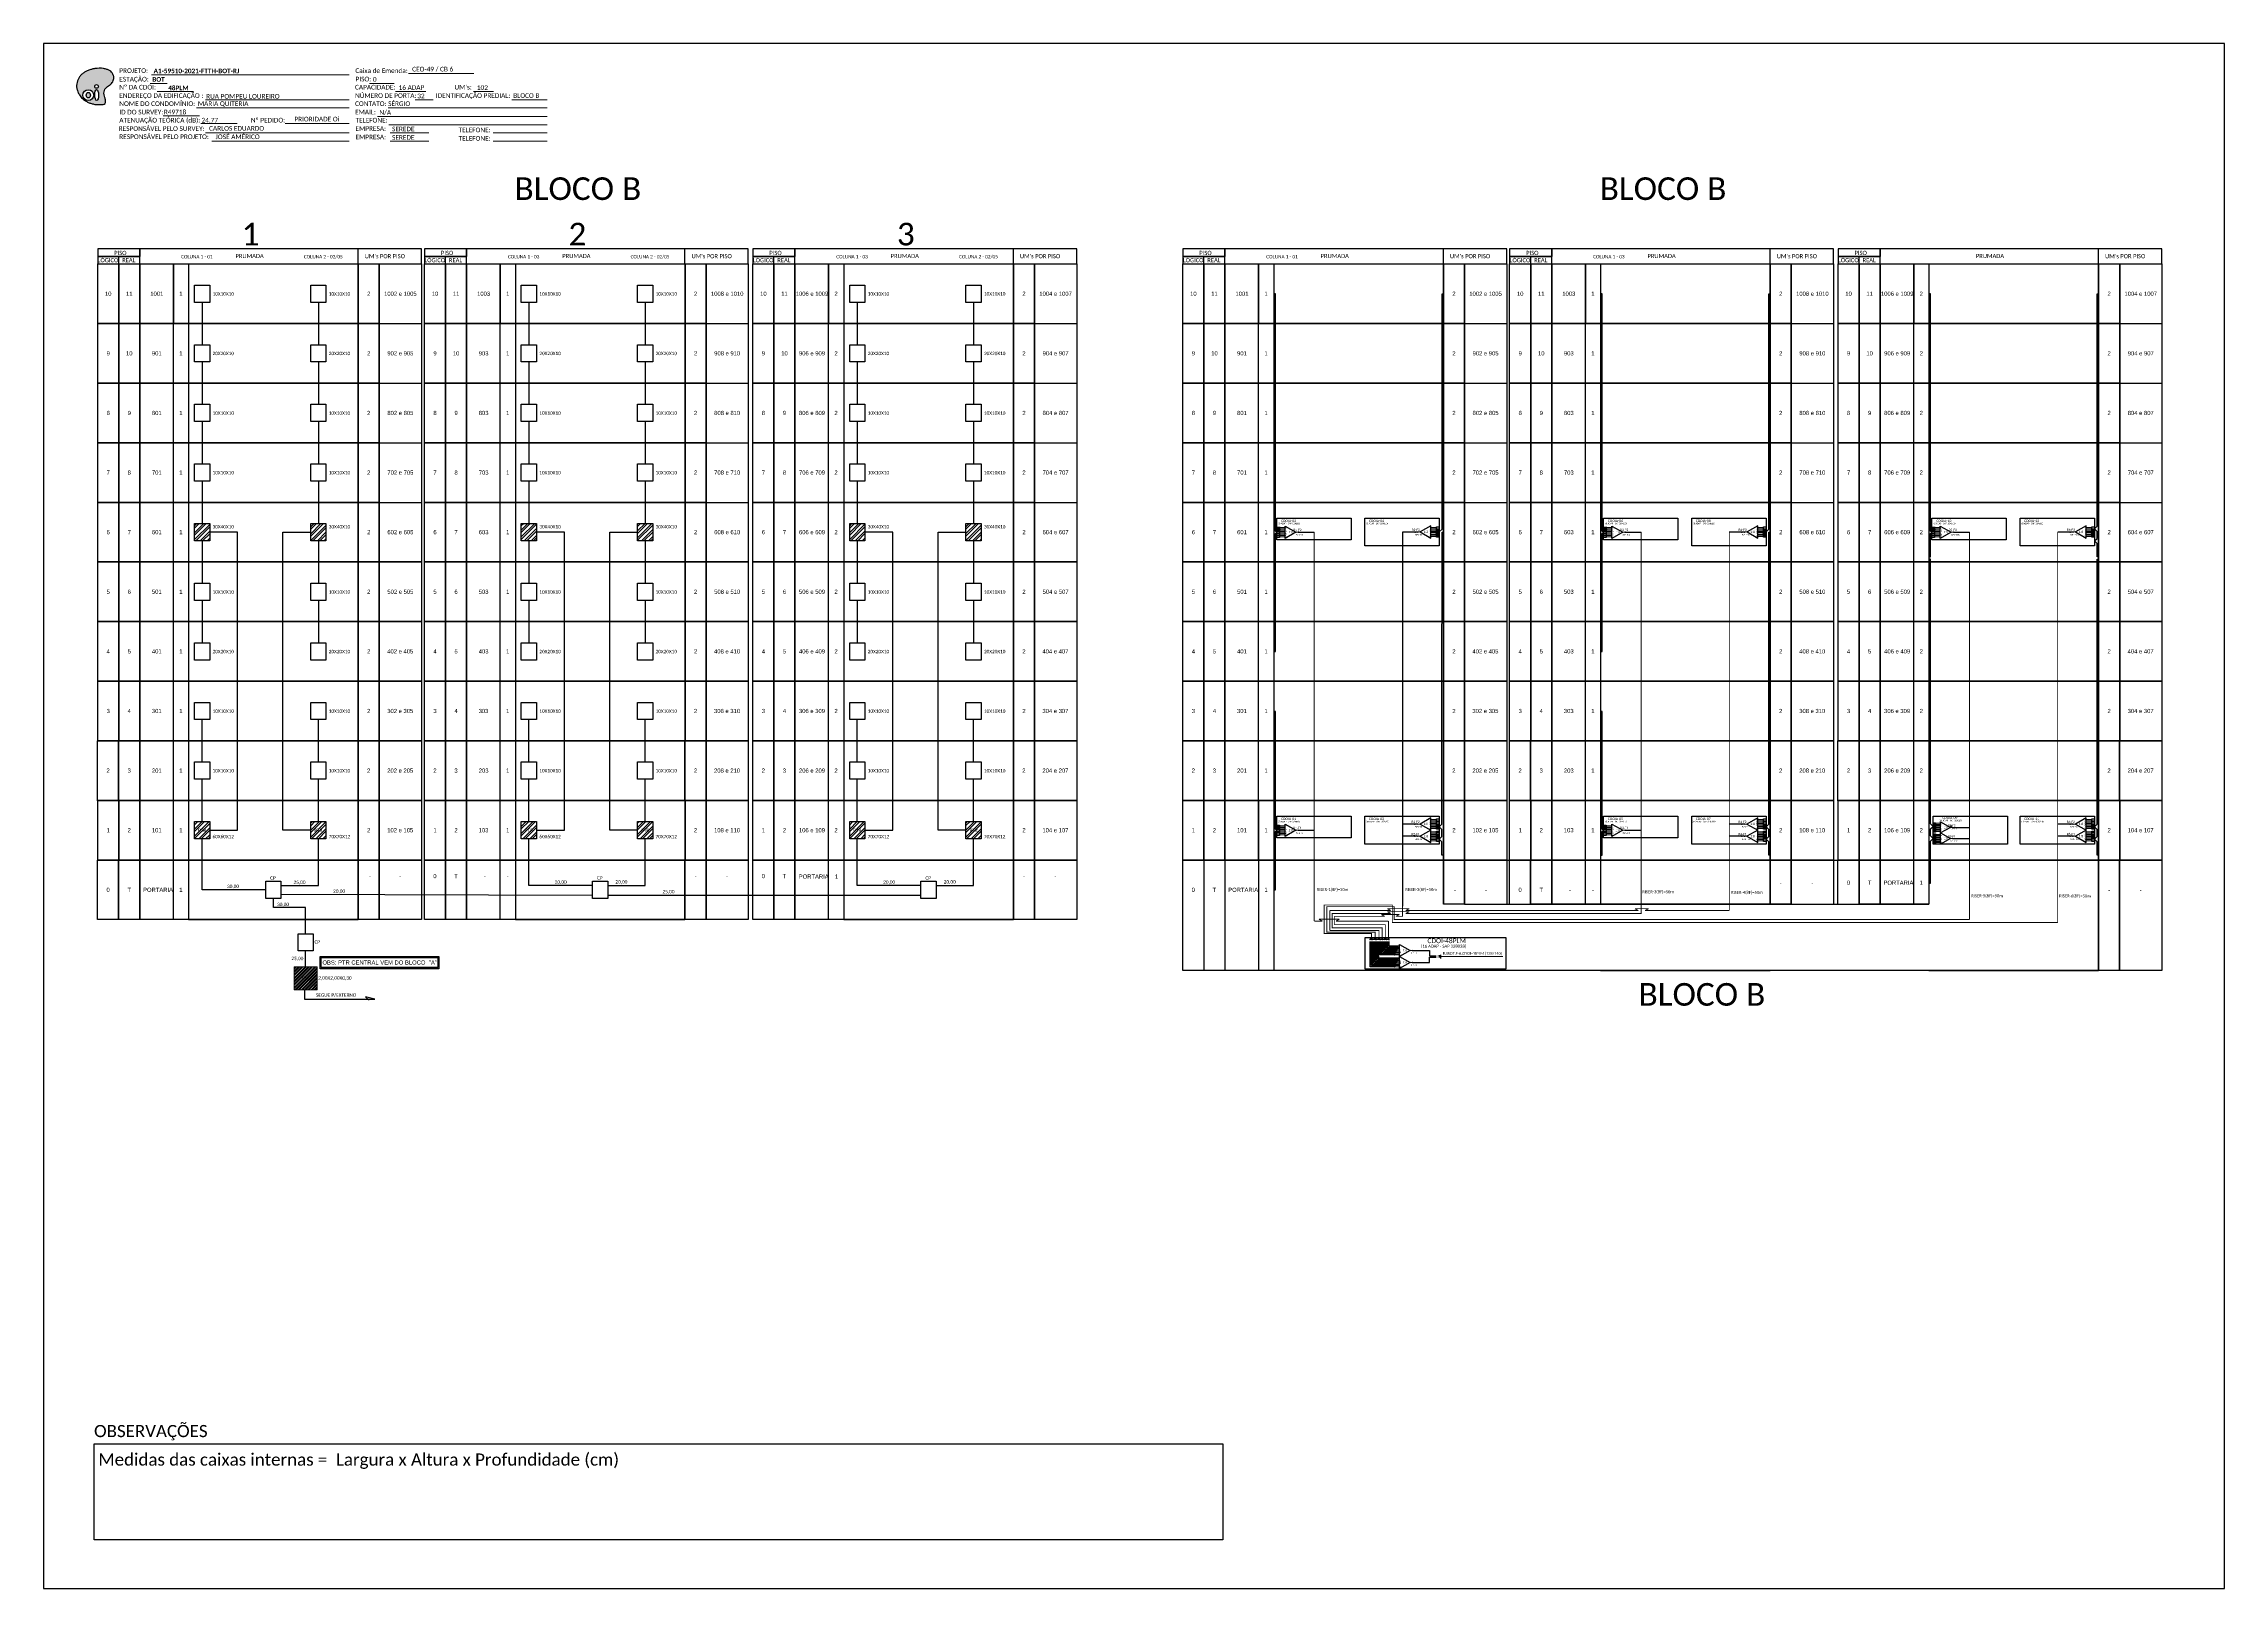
# Model space of a CAD drawing. Header units: metres. Extents: x 10082 to 18317, y -227 to 2742.
# Drawn here: x 10958 to 11796, y -227 to 367 of the extents above; entities that cross this region are included whole.
import ezdxf
from ezdxf.enums import TextEntityAlignment as Align

# ---------------------------------------------------------------- set-up
doc = ezdxf.new("R2010")
doc.units = ezdxf.units.M
doc.header["$LTSCALE"] = 0.1
doc.header["$MEASUREMENT"] = 0
doc.layers.add('CD a instalar', color=1, linetype='Continuous')
doc.styles.add('ARIAL', font='arial.ttf')
doc.styles.add('WMF-Calibri0', font='calibri.ttf')
doc.styles.add('WMF-Calibri1', font='calibrib.ttf')
pattern_1 = [(45, (0, 0), (-1.3258252, 1.3258252), []), (45, (0, 0.9375), (-1.3258252, 1.3258252), [])]

# ---------------------------------------------------------------- blocks, each defined once
blk = doc.blocks.new('A$C4360606C')
at = {"color": 0}
for points in [[(0, 4.1), (23.1, 4.1), (23.1, 8.2), (0, 8.2)], [(0, 0), (23.1, 0), (23.1, 4.1), (0, 4.1)]]:
    blk.add_lwpolyline(points, close=True, dxfattribs=at)
for points in [[(11.6, 0), (11.6, 4.1)], [(23.1, 0), (177.9, 0), (177.9, 8.2), (23.1, 8.2), (23.1, 8.2), (23.1, 4.1)], [(143.1, 0), (143.1, 8.2)]]:
    blk.add_lwpolyline(points)
at = {"color": 0, "style": 'WMF-Calibri0'}
for s, p in [('  LÓGICO', (-1.6, 0.9)), ('     PISO', (5, 4.9)), ('    REAL', (10.2, 0.9)), ('PRUMADA', (75.7, 3.2)), ("UM's POR PISO", (146.7, 3.1))]:
    blk.add_text(s, height=2.3, dxfattribs=at).set_placement(p)
blk = doc.blocks.new('SPLITTER_')
blk.add_point((0, 0))
at = {"style": 'ARIAL', "flags": 4}
blk.add_attdef('SPLT', (0, -3.3), '', height=1.5, dxfattribs=at)
blk = doc.blocks.new('SPLT_1-8_SC-APC')
at = {"color": 1, "lineweight": 0}
blk.add_lwpolyline([(-17, -7.5), (-19.3, -7.5)], dxfattribs=at)
at = {"color": 1}
blk.add_lwpolyline([(-7.4, -2.1), (-17, -7.5), (-7.4, -13), (-7.4, -2.1)], dxfattribs=at)
at = {"color": 3, "lineweight": 0}
for points in [[(-3, -3.5), (-7.4, -3.5)], [(-7.4, -4.7), (-3, -4.7)], [(-7.4, -5.8), (-3, -5.8)], [(-7.4, -7), (-3, -7)], [(-7.4, -8.1), (-3, -8.1)], [(-7.4, -9.3), (-3, -9.3)], [(-7.4, -10.4), (-3, -10.4)], [(-7.4, -11.6), (-3, -11.6)], [(-2.4, -3), (-2.4, -4)], [(-2.4, -3), (0, -3)], [(-2.4, -4), (0, -4)], [(-2.4, -4.2), (-2.4, -5.2)], [(-2.4, -4.2), (0, -4.2)], [(-2.4, -5.2), (0, -5.2)], [(-2.4, -5.3), (-2.4, -6.3)], [(-2.4, -5.3), (0, -5.3)], [(-2.4, -6.3), (0, -6.3)], [(-2.4, -6.5), (-2.4, -7.5)], [(-2.4, -6.5), (0, -6.5)], [(-2.4, -7.5), (0, -7.5)], [(-2.4, -7.6), (-2.4, -8.6)], [(-2.4, -7.6), (0, -7.6)], [(-2.4, -8.6), (0, -8.6)], [(-2.4, -8.8), (-2.4, -9.8)], [(-2.4, -8.8), (0, -8.8)], [(-2.4, -9.8), (0, -9.8)], [(-2.4, -9.9), (-2.4, -10.9)], [(-2.4, -9.9), (0, -9.9)], [(-2.4, -10.9), (0, -10.9)], [(-2.4, -11.1), (-2.4, -12.1)], [(-2.4, -11.1), (0, -11.1)], [(-2.4, -12.1), (0, -12.1)]]:
    blk.add_lwpolyline(points, dxfattribs=at)
for points in [[(-3, -3.2), (-2.4, -3.2), (-2.4, -3.8), (-3, -3.8)], [(-3, -4.4), (-2.4, -4.4), (-2.4, -5), (-3, -5)], [(-3, -5.5), (-2.4, -5.5), (-2.4, -6.1), (-3, -6.1)], [(-3, -6.7), (-2.4, -6.7), (-2.4, -7.3), (-3, -7.3)], [(-3, -7.8), (-2.4, -7.8), (-2.4, -8.4), (-3, -8.4)], [(-3, -9), (-2.4, -9), (-2.4, -9.6), (-3, -9.6)], [(-3, -10.1), (-2.4, -10.1), (-2.4, -10.7), (-3, -10.7)], [(-3, -11.3), (-2.4, -11.3), (-2.4, -11.9), (-3, -11.9)]]:
    blk.add_lwpolyline(points, close=True, dxfattribs=at)
at = {"color": 1, "style": 'ARIAL'}
for s, height, p in [('1:8', 2, (-13.9, -8.4)), ('S1', 0.75, (-8.7, -3.8)), ('S2', 0.75, (-8.7, -5)), ('S3', 0.75, (-8.7, -6.2)), ('S4', 0.75, (-8.7, -7.4)), ('S5', 0.75, (-8.7, -8.6)), ('S6', 0.75, (-8.7, -9.7)), ('S7', 0.75, (-8.7, -10.8)), ('S8', 0.75, (-8.7, -11.9))]:
    blk.add_text(s, height=height, dxfattribs=at).set_placement(p)
blk = doc.blocks.new('SPLT_1-8_SC-APC_ESQ')
at = {"color": 3, "lineweight": 0}
for points in [[(2.4, -3), (0, -3)], [(2.4, -4), (0, -4)], [(2.4, -4.2), (0, -4.2)], [(2.4, -5.2), (0, -5.2)], [(2.4, -5.3), (0, -5.3)], [(2.4, -6.3), (0, -6.3)], [(2.4, -6.5), (0, -6.5)], [(2.4, -7.5), (0, -7.5)], [(2.4, -7.6), (0, -7.6)], [(2.4, -8.6), (0, -8.6)], [(2.4, -8.8), (0, -8.8)], [(2.4, -9.8), (0, -9.8)], [(2.4, -9.9), (0, -9.9)], [(2.4, -10.9), (0, -10.9)], [(2.4, -11.1), (0, -11.1)], [(2.4, -12.1), (0, -12.1)], [(2.4, -3), (2.4, -4)], [(2.4, -4.2), (2.4, -5.2)], [(2.4, -5.3), (2.4, -6.3)], [(2.4, -6.5), (2.4, -7.5)], [(2.4, -7.6), (2.4, -8.6)], [(2.4, -8.8), (2.4, -9.8)], [(2.4, -9.9), (2.4, -10.9)], [(2.4, -11.1), (2.4, -12.1)], [(3, -3.5), (7.4, -3.5)], [(7.4, -4.7), (3, -4.7)], [(7.4, -5.8), (3, -5.8)], [(7.4, -7), (3, -7)], [(7.4, -8.1), (3, -8.1)], [(7.4, -9.3), (3, -9.3)], [(7.4, -10.4), (3, -10.4)], [(7.4, -11.6), (3, -11.6)]]:
    blk.add_lwpolyline(points, dxfattribs=at)
for points in [[(3, -3.2), (2.4, -3.2), (2.4, -3.8), (3, -3.8)], [(3, -4.4), (2.4, -4.4), (2.4, -5), (3, -5)], [(3, -5.5), (2.4, -5.5), (2.4, -6.1), (3, -6.1)], [(3, -6.7), (2.4, -6.7), (2.4, -7.3), (3, -7.3)], [(3, -7.8), (2.4, -7.8), (2.4, -8.4), (3, -8.4)], [(3, -9), (2.4, -9), (2.4, -9.6), (3, -9.6)], [(3, -10.1), (2.4, -10.1), (2.4, -10.7), (3, -10.7)], [(3, -11.3), (2.4, -11.3), (2.4, -11.9), (3, -11.9)]]:
    blk.add_lwpolyline(points, close=True, dxfattribs=at)
at = {"color": 1}
blk.add_lwpolyline([(7.4, -2.1), (17, -7.5), (7.4, -13), (7.4, -2.1)], dxfattribs=at)
at = {"color": 1, "lineweight": 0}
blk.add_lwpolyline([(17, -7.5), (19.3, -7.5)], dxfattribs=at)
at = {"color": 1, "style": 'ARIAL'}
for s, height, p in [('S2', 0.75, (7.6, -5)), ('S3', 0.75, (7.6, -6.2)), ('S4', 0.75, (7.6, -7.4)), ('S5', 0.75, (7.5, -8.6)), ('S6', 0.75, (7.6, -9.7)), ('S7', 0.75, (7.6, -10.8)), ('S8', 0.75, (7.6, -11.9)), ('S1', 0.75, (7.7, -3.8)), ('1:8', 2, (10.5, -8.4))]:
    blk.add_text(s, height=height, dxfattribs=at).set_placement(p)
blk = doc.blocks.new('OI')
h = blk.add_hatch(color=40)
edge = h.paths.add_edge_path()
edge.add_spline(control_points=[(4.35, -0.67), (3.92, -0.99), (3.26, -1.5), (2.81, -2.59), (2.9, -3.5), (3.06, -4.27), (3.31, -4.85), (3.37, -5.39), (3.4, -5.88), (3.2, -6.4), (2.54, -6.61), (1.65, -6.63), (0.55, -6.67), (-0.56, -6.42), (-1.61, -6.14), (-2.77, -5.61), (-3.92, -4.77), (-4.89, -3.7), (-5.34, -2.65), (-5.6, -1.94), (-5.85, -0.96), (-5.71, 0.47), (-5.1, 2.02), (-4.14, 3.02), (-3.3, 3.61), (-2.37, 4.16), (-1.36, 4.44), (-0.56, 4.7), (0.79, 4.85), (2.24, 4.97), (3.79, 4.57), (4.67, 4.21), (5.44, 3.65), (5.76, 2.99), (6.03, 2.21), (6.01, 1.46), (5.72, 0.64), (5.31, 0.08), (4.88, -0.38), (4.51, -0.55), (4.35, -0.67)], knot_values=[0, 0, 0, 0, 1.60434, 2.417191, 3.427595, 4.282808, 4.776746, 5.304182, 5.888771, 6.258406, 6.858137, 7.79129, 8.986195, 10.124242, 11.187857, 12.242908, 13.953784, 15.414161, 16.515391, 17.349188, 17.675853, 19.552021, 21.515531, 22.568638, 23.63245, 24.621084, 25.782718, 26.745347, 27.142653, 29.870543, 31.004649, 31.921532, 32.709589, 33.801391, 34.042471, 35.192333, 35.971461, 36.628871, 37.254359, 37.836911, 37.836911, 37.836911, 37.836911], degree=3, periodic=0)
h.paths.add_polyline_path([(1.13, -0.87, -1), (-0.04, -0.87, -1)], flags=16)
edge = h.paths.add_edge_path(flags=16)
edge.add_ellipse((0.56, -3.59), major_axis=(-0.02, 1.71), ratio=0.361305, start_angle=0, end_angle=360)
h.paths.add_polyline_path([(-0.36, -3.62, -1), (-3.8, -3.62, -1)], flags=16)
edge = h.paths.add_edge_path(flags=0)
edge.add_ellipse((-2.08, -3.62), major_axis=(0, 0.885), ratio=0.758294, start_angle=0, end_angle=360)
at = {"color": 40}
for centre, radius in [((-2.08, -3.62), 1.72), ((0.54, -0.87), 0.587)]:
    blk.add_circle(centre, radius, dxfattribs=at)
blk.add_ellipse((-2.08, -3.62), major_axis=(0, 0.885), ratio=0.758294, start_param=-3.141592653589792, end_param=3.141592653589792, dxfattribs=at)
blk.add_ellipse((0.56, -3.59), major_axis=(-0.02, 1.71), ratio=0.361305, dxfattribs=at)
at = {"color": 40, "start_tangent": (-0.800898, -0.598801), "end_tangent": (-0.800898, -0.598801)}
blk.add_spline([(4.35, -0.67), (3.2, -1.78), (2.9, -2.54), (2.92, -3.55), (3.12, -4.38), (3.28, -4.85), (3.37, -5.37), (3.35, -5.95), (3.2, -6.29), (2.66, -6.55), (1.73, -6.63), (0.54, -6.62), (-0.58, -6.41), (-1.6, -6.11), (-2.56, -5.67), (-3.95, -4.67), (-4.89, -3.56), (-5.37, -2.56), (-5.64, -1.78), (-5.72, -1.46), (-5.63, 0.42), (-4.84, 2.22), (-4.13, 2.99), (-3.27, 3.62), (-2.4, 4.09), (-1.3, 4.47), (-0.37, 4.72), (0.02, 4.77), (2.75, 4.8), (3.85, 4.53), (4.69, 4.16), (5.31, 3.68), (5.85, 2.73), (5.93, 2.5), (5.94, 1.35), (5.67, 0.62), (5.29, 0.08), (4.84, -0.36), (4.35, -0.67)], degree=3, dxfattribs=at)

msp = doc.modelspace()

# ---------------------------------------------------------------- hatches: boundary and pattern name
h = msp.add_hatch()
h.set_pattern_fill('STEEL', color=1, scale=15, style=0)
h.set_pattern_definition(pattern_1)
h.paths.add_polyline_path([(11015.57, 176.09), (11021.42, 176.09), (11021.42, 182.74), (11015.57, 182.74)])
h = msp.add_hatch()
h.set_pattern_fill('STEEL', color=1, scale=15, style=0)
h.set_pattern_definition(pattern_1)
h.paths.add_polyline_path([(11060.26, 176.09), (11066.11, 176.09), (11066.11, 182.74), (11060.26, 182.74)])
h = msp.add_hatch()
h.set_pattern_fill('STEEL', color=1, scale=15, style=0)
h.set_pattern_definition(pattern_1)
h.paths.add_polyline_path([(11147.08, 182.74), (11141.23, 182.74), (11141.23, 176.09), (11147.08, 176.09)])
h = msp.add_hatch()
h.set_pattern_fill('STEEL', color=1, scale=15, style=0)
h.set_pattern_definition(pattern_1)
h.paths.add_polyline_path([(11191.78, 182.74), (11185.93, 182.74), (11185.93, 176.09), (11191.78, 176.09)])
h = msp.add_hatch()
h.set_pattern_fill('STEEL', color=1, scale=15, style=0)
h.set_pattern_definition(pattern_1)
h.paths.add_polyline_path([(11267.51, 176.09), (11273.36, 176.09), (11273.36, 182.74), (11267.51, 182.74)])
h = msp.add_hatch()
h.set_pattern_fill('STEEL', color=1, scale=15, style=0)
h.set_pattern_definition(pattern_1)
h.paths.add_polyline_path([(11312.21, 176.09), (11318.05, 176.09), (11318.05, 182.74), (11312.21, 182.74)])
h = msp.add_hatch(color=3)
h.dxf.hatch_style = 1
edge = h.paths.add_edge_path()
edge.add_arc((11440.05, 179.42), 0.111, 0, 360)
h = msp.add_hatch(color=3)
h.dxf.hatch_style = 1
edge = h.paths.add_edge_path()
edge.add_arc((11485.91, 179.46), 0.111, 0, 360)
h = msp.add_hatch(color=3)
h.dxf.hatch_style = 1
edge = h.paths.add_edge_path()
edge.add_arc((11565.72, 179.42), 0.111, 0, 360)
h = msp.add_hatch(color=3)
h.dxf.hatch_style = 1
edge = h.paths.add_edge_path()
edge.add_arc((11611.57, 179.46), 0.111, 0, 360)
h = msp.add_hatch(color=3)
h.dxf.hatch_style = 1
edge = h.paths.add_edge_path()
edge.add_arc((11691.99, 179.42), 0.111, 0, 360)
h = msp.add_hatch(color=3)
h.dxf.hatch_style = 1
edge = h.paths.add_edge_path()
edge.add_arc((11737.85, 179.46), 0.111, 0, 360)
h = msp.add_hatch()
h.set_pattern_fill('STEEL', color=1, scale=15, style=0)
h.set_pattern_definition(pattern_1)
h.paths.add_polyline_path([(11015.57, 68.14), (11015.57, 61.49), (11021.42, 61.49), (11021.42, 68.14)])
h.paths.add_polyline_path([(11016.61, 63.78), (11020.42, 63.78), (11020.42, 65.73), (11016.61, 65.73)], flags=24)
h = msp.add_hatch()
h.set_pattern_fill('STEEL', color=1, scale=15, style=0)
h.set_pattern_definition(pattern_1)
h.paths.add_polyline_path([(11066.11, 61.49), (11066.11, 68.14), (11060.26, 68.14), (11060.26, 61.49)])
h.paths.add_polyline_path([(11061.31, 63.78), (11065.12, 63.78), (11065.12, 65.73), (11061.31, 65.73)], flags=24)
h = msp.add_hatch()
h.set_pattern_fill('STEEL', color=1, scale=15, style=0)
h.set_pattern_definition(pattern_1)
h.paths.add_polyline_path([(11147.08, 61.49), (11147.08, 68.14), (11141.23, 68.14), (11141.23, 61.49)])
h.paths.add_polyline_path([(11142.28, 63.78), (11146.09, 63.78), (11146.09, 65.73), (11142.28, 65.73)], flags=24)
h = msp.add_hatch()
h.set_pattern_fill('STEEL', color=1, scale=15, style=0)
h.set_pattern_definition(pattern_1)
h.paths.add_polyline_path([(11191.78, 61.49), (11191.78, 68.14), (11185.93, 68.14), (11185.93, 61.49)])
h.paths.add_polyline_path([(11186.98, 63.78), (11190.79, 63.78), (11190.79, 65.73), (11186.98, 65.73)], flags=24)
h = msp.add_hatch()
h.set_pattern_fill('STEEL', color=1, scale=15, style=0)
h.set_pattern_definition(pattern_1)
h.paths.add_polyline_path([(11273.36, 61.49), (11273.36, 68.14), (11267.51, 68.14), (11267.51, 61.49)])
h.paths.add_polyline_path([(11268.55, 63.78), (11272.36, 63.78), (11272.36, 65.73), (11268.55, 65.73)], flags=24)
h = msp.add_hatch()
h.set_pattern_fill('STEEL', color=1, scale=15, style=0)
h.set_pattern_definition(pattern_1)
h.paths.add_polyline_path([(11318.05, 68.14), (11312.21, 68.14), (11312.21, 61.49), (11318.05, 61.49)])
h.paths.add_polyline_path([(11313.25, 63.78), (11317.06, 63.78), (11317.06, 65.73), (11313.25, 65.73)], flags=24)
h = msp.add_hatch(color=3)
h.dxf.hatch_style = 1
edge = h.paths.add_edge_path()
edge.add_arc((11485.88, 67.16), 0.111, 0, 360)
h = msp.add_hatch(color=3)
h.dxf.hatch_style = 1
edge = h.paths.add_edge_path()
edge.add_arc((11611.55, 67.16), 0.111, 0, 360)
h = msp.add_hatch(color=3)
h.dxf.hatch_style = 1
edge = h.paths.add_edge_path()
edge.add_arc((11737.82, 67.16), 0.111, 0, 360)
h = msp.add_hatch(color=3)
h.dxf.hatch_style = 1
edge = h.paths.add_edge_path()
edge.add_arc((11440.05, 64.81), 0.111, 0, 360)
h = msp.add_hatch(color=3)
h.dxf.hatch_style = 1
edge = h.paths.add_edge_path()
edge.add_arc((11485.88, 62.46), 0.111, 0, 360)
h = msp.add_hatch(color=3)
h.dxf.hatch_style = 1
edge = h.paths.add_edge_path()
edge.add_arc((11565.72, 64.81), 0.111, 0, 360)
h = msp.add_hatch(color=3)
h.dxf.hatch_style = 1
edge = h.paths.add_edge_path()
edge.add_arc((11611.55, 62.46), 0.111, 0, 360)
h = msp.add_hatch(color=3)
h.dxf.hatch_style = 1
edge = h.paths.add_edge_path()
edge.add_arc((11691.62, 65.88), 0.0995, 0, 360)
h = msp.add_hatch(color=3)
h.dxf.hatch_style = 1
edge = h.paths.add_edge_path()
edge.add_arc((11691.62, 61.65), 0.0995, 0, 360)
h = msp.add_hatch(color=3)
h.dxf.hatch_style = 1
edge = h.paths.add_edge_path()
edge.add_arc((11737.82, 62.46), 0.111, 0, 360)
h = msp.add_hatch(color=3)
h.dxf.hatch_style = 1
edge = h.paths.add_edge_path()
edge.add_arc((11477.04, 16.84), 0.102, 0, 360)
h = msp.add_hatch(color=3)
h.dxf.hatch_style = 1
edge = h.paths.add_edge_path()
edge.add_arc((11477.25, 17.32), 0.102, 0, 360)
h = msp.add_hatch(color=3)
h.dxf.hatch_style = 1
edge = h.paths.add_edge_path()
edge.add_arc((11477.46, 17.81), 0.102, 0, 360)
h = msp.add_hatch(color=3)
h.dxf.hatch_style = 1
edge = h.paths.add_edge_path()
edge.add_arc((11477.67, 18.29), 0.102, 0, 360)
h = msp.add_hatch(color=3)
h.dxf.hatch_style = 1
edge = h.paths.add_edge_path()
edge.add_arc((11477.88, 18.78), 0.102, 0, 360)
h = msp.add_hatch(color=3)
h.dxf.hatch_style = 1
edge = h.paths.add_edge_path()
edge.add_arc((11478.09, 19.27), 0.102, 0, 360)
h = msp.add_hatch(color=3)
h.dxf.hatch_style = 1
edge = h.paths.add_edge_path()
edge.add_arc((11478.3, 19.75), 0.102, 0, 360)
h = msp.add_hatch(color=3)
h.dxf.hatch_style = 1
edge = h.paths.add_edge_path()
edge.add_arc((11478.52, 20.24), 0.102, 0, 360)
h = msp.add_hatch(color=3)
h.dxf.hatch_style = 1
edge = h.paths.add_edge_path()
edge.add_arc((11483.89, 18.54), 0.0914, 0, 360)
h = msp.add_hatch(color=3)
h.dxf.hatch_style = 1
edge = h.paths.add_edge_path()
edge.add_arc((11477.04, 12.25), 0.102, 0, 360)
h = msp.add_hatch(color=3)
h.dxf.hatch_style = 1
edge = h.paths.add_edge_path()
edge.add_arc((11477.25, 12.73), 0.102, 0, 360)
h = msp.add_hatch(color=3)
h.dxf.hatch_style = 1
edge = h.paths.add_edge_path()
edge.add_arc((11477.46, 13.22), 0.102, 0, 360)
h = msp.add_hatch(color=3)
h.dxf.hatch_style = 1
edge = h.paths.add_edge_path()
edge.add_arc((11477.67, 13.7), 0.102, 0, 360)
h = msp.add_hatch(color=3)
h.dxf.hatch_style = 1
edge = h.paths.add_edge_path()
edge.add_arc((11477.88, 14.19), 0.102, 0, 360)
h = msp.add_hatch(color=3)
h.dxf.hatch_style = 1
edge = h.paths.add_edge_path()
edge.add_arc((11478.09, 14.68), 0.102, 0, 360)
h = msp.add_hatch(color=3)
h.dxf.hatch_style = 1
edge = h.paths.add_edge_path()
edge.add_arc((11478.3, 15.16), 0.102, 0, 360)
h = msp.add_hatch(color=3)
h.dxf.hatch_style = 1
edge = h.paths.add_edge_path()
edge.add_arc((11478.52, 15.65), 0.102, 0, 360)
h = msp.add_hatch(color=3)
h.dxf.hatch_style = 1
edge = h.paths.add_edge_path()
edge.add_arc((11483.88, 13.95), 0.0914, 0, 360)
at = {"layer": 'CD a instalar', "linetype": 'Continuous'}
h = msp.add_hatch(dxfattribs=at)
h.set_pattern_fill('STEEL', color=256, scale=7, style=0)
h.set_pattern_definition([(45, (9536.1105, -257.80606), (-0.61871843, 0.61871843), []), (45, (9536.1105, -257.36856), (-0.61871843, 0.61871843), [])])
h.paths.add_polyline_path([(11062.71, 3.45), (11062.71, 12.3), (11053.86, 12.3), (11053.86, 3.45)])
h.paths.add_polyline_path([(11056.51, 7.16), (11060.32, 7.16), (11060.32, 9.11), (11056.51, 9.11)], flags=24)

# ---------------------------------------------------------------- linework, layer by layer
for p, q in [((11086.62, 259.64), (11086.62, 282.56)), ((11086.67, 282.56), (11102.85, 282.56)), ((11102.85, 282.56), (11102.85, 259.64)), ((11212.29, 259.64), (11212.29, 282.56)), ((11212.34, 282.56), (11228.51, 282.56)), ((11228.51, 282.56), (11228.51, 259.64)), ((11338.56, 259.64), (11338.56, 282.56)), ((11338.61, 282.56), (11354.79, 282.56)), ((11354.79, 282.56), (11354.79, 259.64)), ((11503.9, 259.64), (11503.9, 282.56)), ((11503.95, 282.56), (11520.13, 282.56)), ((11520.13, 282.56), (11520.13, 259.64)), ((11629.57, 259.64), (11629.57, 282.56)), ((11645.8, 282.56), (11645.8, 259.64)), ((11755.84, 259.64), (11755.84, 282.56)), ((11755.89, 282.56), (11772.07, 282.56)), ((11772.07, 282.56), (11772.07, 259.64)), ((11086.62, 236.72), (11086.62, 259.64)), ((11102.85, 259.64), (11102.85, 236.72)), ((11212.29, 236.72), (11212.29, 259.64)), ((11228.51, 259.64), (11228.51, 236.72)), ((11338.56, 236.72), (11338.56, 259.64)), ((11354.79, 259.64), (11354.79, 236.72)), ((11503.9, 236.72), (11503.9, 259.64)), ((11520.13, 259.64), (11520.13, 236.72)), ((11629.57, 236.72), (11629.57, 259.64)), ((11645.8, 259.64), (11645.8, 236.72)), ((11755.84, 236.72), (11755.84, 259.64)), ((11772.07, 259.64), (11772.07, 236.72)), ((11086.62, 213.8), (11086.62, 236.72)), ((11102.85, 236.72), (11102.85, 213.8)), ((11212.29, 213.8), (11212.29, 236.72)), ((11228.51, 236.72), (11228.51, 213.8)), ((11338.56, 213.8), (11338.56, 236.72)), ((11354.79, 236.72), (11354.79, 213.8)), ((11503.9, 213.8), (11503.9, 236.72)), ((11520.13, 236.72), (11520.13, 213.8)), ((11629.57, 213.8), (11629.57, 236.72)), ((11645.8, 236.72), (11645.8, 213.8)), ((11755.84, 213.8), (11755.84, 236.72)), ((11772.07, 236.72), (11772.07, 213.8)), ((11086.62, 190.88), (11086.62, 213.8)), ((11102.85, 213.8), (11102.85, 190.88)), ((11212.29, 190.88), (11212.29, 213.8)), ((11228.51, 213.8), (11228.51, 190.88)), ((11338.56, 190.88), (11338.56, 213.8)), ((11354.79, 213.8), (11354.79, 190.88)), ((11503.9, 190.88), (11503.9, 213.8)), ((11520.13, 213.8), (11520.13, 190.88)), ((11629.57, 190.88), (11629.57, 213.8)), ((11645.8, 213.8), (11645.8, 190.88)), ((11755.84, 190.88), (11755.84, 213.8)), ((11772.07, 213.8), (11772.07, 190.88)), ((11086.62, 167.96), (11086.62, 190.88)), ((11102.85, 190.88), (11102.85, 167.96)), ((11212.29, 167.96), (11212.29, 190.88)), ((11228.51, 190.88), (11228.51, 167.96)), ((11338.56, 167.96), (11338.56, 190.88)), ((11354.79, 190.88), (11354.79, 167.96)), ((11503.9, 167.96), (11503.9, 190.88)), ((11520.13, 190.88), (11520.13, 167.96)), ((11629.57, 167.96), (11629.57, 190.88)), ((11645.8, 190.88), (11645.8, 167.96)), ((11755.84, 167.96), (11755.84, 190.88)), ((11772.07, 190.88), (11772.07, 167.96)), ((11086.62, 167.96), (11102.8, 167.96)), ((11102.8, 167.96), (11086.62, 167.96)), ((11086.62, 167.96), (11102.8, 167.96)), ((11086.62, 145.04), (11086.62, 167.96)), ((11102.85, 167.96), (11102.85, 145.04)), ((11212.29, 167.96), (11228.46, 167.96)), ((11228.46, 167.96), (11212.29, 167.96)), ((11212.29, 167.96), (11228.46, 167.96)), ((11212.29, 145.04), (11212.29, 167.96)), ((11228.51, 167.96), (11228.51, 145.04)), ((11338.56, 167.96), (11354.74, 167.96)), ((11354.74, 167.96), (11338.56, 167.96)), ((11338.56, 167.96), (11354.74, 167.96)), ((11338.56, 145.04), (11338.56, 167.96)), ((11354.79, 167.96), (11354.79, 145.04)), ((11503.9, 167.96), (11520.08, 167.96)), ((11520.08, 167.96), (11503.9, 167.96)), ((11503.9, 167.96), (11520.08, 167.96)), ((11503.9, 145.04), (11503.9, 167.96)), ((11520.13, 167.96), (11520.13, 145.04)), ((11629.57, 167.96), (11645.75, 167.96)), ((11645.75, 167.96), (11629.57, 167.96)), ((11629.57, 167.96), (11645.75, 167.96)), ((11629.57, 145.04), (11629.57, 167.96)), ((11645.8, 167.96), (11645.8, 145.04)), ((11755.84, 167.96), (11772.02, 167.96)), ((11772.02, 167.96), (11755.84, 167.96)), ((11755.84, 167.96), (11772.02, 167.96)), ((11755.84, 145.04), (11755.84, 167.96)), ((11772.07, 167.96), (11772.07, 145.04)), ((11086.62, 145.04), (11102.8, 145.04)), ((11102.8, 145.04), (11086.62, 145.04)), ((11086.62, 145.04), (11102.8, 145.04)), ((11086.62, 122.12), (11086.62, 145.04)), ((11102.85, 145.04), (11102.85, 122.12)), ((11212.29, 145.04), (11228.46, 145.04)), ((11228.46, 145.04), (11212.29, 145.04)), ((11212.29, 145.04), (11228.46, 145.04)), ((11212.29, 122.12), (11212.29, 145.04)), ((11228.51, 145.04), (11228.51, 122.12)), ((11338.56, 145.04), (11354.74, 145.04)), ((11354.74, 145.04), (11338.56, 145.04)), ((11338.56, 145.04), (11354.74, 145.04)), ((11338.56, 122.12), (11338.56, 145.04)), ((11354.79, 145.04), (11354.79, 122.12)), ((11503.9, 145.04), (11520.08, 145.04)), ((11520.08, 145.04), (11503.9, 145.04)), ((11503.9, 145.04), (11520.08, 145.04)), ((11503.9, 122.12), (11503.9, 145.04)), ((11520.13, 145.04), (11520.13, 122.12)), ((11629.57, 145.04), (11645.75, 145.04)), ((11645.75, 145.04), (11629.57, 145.04)), ((11629.57, 145.04), (11645.75, 145.04)), ((11629.57, 122.12), (11629.57, 145.04)), ((11645.8, 145.04), (11645.8, 122.12)), ((11755.84, 145.04), (11772.02, 145.04)), ((11772.02, 145.04), (11755.84, 145.04)), ((11755.84, 145.04), (11772.02, 145.04)), ((11755.84, 122.12), (11755.84, 145.04)), ((11772.07, 145.04), (11772.07, 122.12)), ((11102.8, 122.12), (11086.62, 122.12)), ((11086.62, 122.12), (11102.8, 122.12)), ((11086.62, 99.2), (11086.62, 122.12)), ((11102.85, 122.12), (11102.85, 99.2)), ((11228.46, 122.12), (11212.29, 122.12)), ((11212.29, 122.12), (11228.46, 122.12)), ((11212.29, 99.2), (11212.29, 122.12)), ((11228.51, 122.12), (11228.51, 99.2)), ((11354.74, 122.12), (11338.56, 122.12)), ((11338.56, 122.12), (11354.74, 122.12)), ((11338.56, 99.2), (11338.56, 122.12)), ((11354.79, 122.12), (11354.79, 99.2)), ((11520.08, 122.12), (11503.9, 122.12)), ((11503.9, 122.12), (11520.08, 122.12)), ((11503.9, 99.2), (11503.9, 122.12)), ((11520.13, 122.12), (11520.13, 99.2)), ((11645.75, 122.12), (11629.57, 122.12)), ((11629.57, 122.12), (11645.75, 122.12)), ((11629.57, 99.2), (11629.57, 122.12)), ((11645.8, 122.12), (11645.8, 99.2)), ((11772.02, 122.12), (11755.84, 122.12)), ((11755.84, 122.12), (11772.02, 122.12)), ((11755.84, 99.2), (11755.84, 122.12)), ((11772.07, 122.12), (11772.07, 99.2)), ((11102.8, 99.2), (11086.62, 99.2)), ((11228.46, 99.2), (11212.29, 99.2)), ((11354.74, 99.2), (11338.56, 99.2)), ((11520.08, 99.2), (11503.9, 99.2)), ((11645.75, 99.2), (11629.57, 99.2)), ((11772.02, 99.2), (11755.84, 99.2))]:
    msp.add_line(p, q)
for points in [[(10957.53, -226.73), (11796.1, -226.73), (11796.1, 367.27), (10957.53, 367.27), (10957.53, -226.73)], [(11007.45, 30.43), (11007.45, 282.56)], [(11007.45, 282.56), (11007.45, 259.64)], [(11013.28, 282.56), (11013.28, 30.43)], [(11086.62, 282.56), (11102.8, 282.56)], [(11133.11, 30.43), (11133.11, 282.56)], [(11133.11, 282.56), (11133.11, 259.64)], [(11138.94, 282.56), (11138.94, 30.43)], [(11212.29, 282.56), (11228.46, 282.56)], [(11259.39, 30.43), (11259.39, 282.56)], [(11259.39, 282.56), (11259.39, 259.64)], [(11265.22, 282.56), (11265.22, 30.43)], [(11338.56, 282.56), (11354.74, 282.56)], [(11424.73, 282.56), (11424.73, 259.64)], [(11424.73, 53.35), (11424.73, 282.56)], [(11430.56, 282.56), (11430.56, 30.43)], [(11503.9, 282.56), (11520.08, 282.56)], [(11550.4, 282.56), (11550.4, 259.64)], [(11550.4, 36.42), (11550.4, 282.56)], [(11556.23, 282.56), (11556.23, 36.42)], [(11676.67, 282.56), (11676.67, 259.64)], [(11676.67, 36.42), (11676.67, 282.56)], [(11682.5, 282.56), (11682.5, 36.42)], [(11755.84, 282.56), (11772.02, 282.56)], [(11086.62, 259.64), (11102.8, 259.64)], [(11212.29, 259.64), (11228.46, 259.64)], [(11338.56, 259.64), (11354.74, 259.64)], [(11503.9, 259.64), (11520.08, 259.64)], [(11629.57, 259.64), (11645.75, 259.64)], [(11755.84, 259.64), (11772.02, 259.64)], [(11086.62, 236.72), (11102.8, 236.72)], [(11212.29, 236.72), (11228.46, 236.72)], [(11338.56, 236.72), (11354.74, 236.72)], [(11503.9, 236.72), (11520.08, 236.72)], [(11629.57, 236.72), (11645.75, 236.72)], [(11755.84, 236.72), (11772.02, 236.72)], [(11086.62, 213.8), (11102.8, 213.8)], [(11212.29, 213.8), (11228.46, 213.8)], [(11338.56, 213.8), (11354.74, 213.8)], [(11503.9, 213.8), (11520.08, 213.8)], [(11629.57, 213.8), (11645.75, 213.8)], [(11755.84, 213.8), (11772.02, 213.8)], [(11086.62, 190.88), (11102.8, 190.88)], [(11212.29, 190.88), (11228.46, 190.88)], [(11338.56, 190.88), (11354.74, 190.88)], [(11503.9, 190.88), (11520.08, 190.88)], [(11629.57, 190.88), (11645.75, 190.88)], [(11755.84, 190.88), (11772.02, 190.88)], [(11480.06, 179.46), (11480.06, 35.64)], [(11424.73, 76.28), (11424.73, 53.35)], [(11395.57, 30.43), (11395.57, 53.35), (11403.68, 53.35)], [(11395.57, 53.35), (11772.07, 53.35), (11772.07, 10.85), (11645.8, 10.85)], [(11520.13, 10.85), (11395.57, 10.85), (11395.57, 53.35)], [(11403.68, 53.35), (11411.78, 53.35)], [(11403.7, 53.35), (11403.7, 10.85)], [(11411.78, 53.35), (11495.78, 53.35), (11495.78, 36.42)], [(11411.8, 53.35), (11411.8, 10.85)], [(11424.73, 53.35), (11424.73, 10.85)], [(11495.78, 36.42), (11495.78, 53.35), (11503.88, 53.35), (11503.88, 36.42)], [(11495.8, 55.26), (11495.8, 53.35)], [(11503.88, 36.42), (11503.88, 53.35), (11520.13, 53.35), (11520.13, 36.42)], [(11521.24, 36.42), (11521.24, 53.35), (11529.34, 53.35), (11529.34, 36.42)], [(11529.34, 36.42), (11529.34, 53.35), (11537.44, 53.35), (11537.44, 36.42)], [(11537.44, 36.42), (11537.44, 53.35), (11621.44, 53.35), (11621.44, 36.42)], [(11621.44, 36.42), (11621.44, 53.35), (11629.54, 53.35), (11629.54, 36.42)], [(11629.54, 36.42), (11629.54, 53.35), (11645.8, 53.35), (11645.8, 36.42)], [(11647.51, 36.42), (11647.51, 53.35), (11655.62, 53.35), (11655.62, 36.42)], [(11655.62, 36.42), (11655.62, 53.35), (11663.72, 53.35), (11663.72, 36.42)], [(11663.72, 36.42), (11663.72, 53.35), (11747.72, 53.35), (11747.72, 10.85), (11663.72, 10.85), (11663.72, 10.85)], [(11503.88, 36.42), (11495.78, 36.42)], [(11503.88, 36.42), (11682.5, 36.42)], [(11629.54, 36.42), (11529.34, 36.42)], [(11682.5, 36.42), (11655.62, 36.42)], [(11013.28, 30.43), (11078.49, 30.43)], [(11138.94, 30.43), (11204.16, 30.43)], [(11265.22, 30.43), (11330.43, 30.43)], [(11403.7, 30.43), (11403.68, 30.43)], [(11411.8, 30.43), (11411.78, 30.43)], [(11430.56, 30.43), (11430.56, 10.85)], [(11645.8, 10.85), (11520.13, 10.85)], [(11556.23, 10.85), (11621.44, 10.85)], [(11629.54, 10.85), (11629.54, 10.85), (11621.44, 10.85), (11621.44, 10.85)], [(11682.5, 10.85), (11747.72, 10.85)]]:
    msp.add_lwpolyline(points)
at = {"color": 7, "lineweight": 0}
for points in [[(10999.04, 355.23), (11075.02, 355.23)], [(11097.85, 355.72), (11122.99, 355.72)], [(10998.53, 351.95), (11005.08, 351.95)], [(11001.19, 348.88), (11015.13, 348.88)], [(11019.76, 345.65), (11075.02, 345.65)], [(11082.81, 352), (11092.29, 352)], [(11092.86, 348.88), (11104.48, 348.88)], [(11100.45, 345.65), (11107.39, 345.65)], [(11122.8, 348.88), (11130.47, 348.88)], [(11137.62, 345.65), (11151.18, 345.65)], [(11003.51, 339.47), (11017.45, 339.47)], [(11016.35, 342.53), (11075.02, 342.53)], [(11018.04, 336.5), (11031.99, 336.5)], [(11050.37, 336.51), (11074.87, 336.51)], [(11050.88, 336.51), (11075.03, 336.51)], [(11085.94, 339.3), (11151.2, 339.3)], [(11089.98, 342.53), (11151.2, 342.53)], [(11090.22, 336.06), (11151.2, 336.06)], [(11019.76, 332.95), (11075.02, 332.95)], [(11022.25, 329.71), (11075.02, 329.71)], [(11090.83, 332.95), (11105.63, 332.95)], [(11090.83, 329.71), (11105.63, 329.71)], [(11130.43, 332.95), (11151.2, 332.95)], [(11130.43, 329.71), (11151.2, 329.71)], [(11478.88, 16.84), (11477.04, 16.84)], [(11478.88, 17.32), (11477.25, 17.32)], [(11478.88, 17.81), (11477.46, 17.81)], [(11478.88, 18.29), (11477.67, 18.29)], [(11478.88, 18.78), (11477.88, 18.78)], [(11478.88, 19.27), (11478.09, 19.27)], [(11478.88, 19.75), (11478.3, 19.75)], [(11478.52, 20.24), (11478.88, 20.24)], [(11478.88, 12.25), (11477.04, 12.25)], [(11478.88, 12.73), (11477.25, 12.73)], [(11478.88, 13.22), (11477.46, 13.22)], [(11478.88, 13.7), (11477.67, 13.7)], [(11478.88, 14.19), (11477.88, 14.19)], [(11478.88, 14.68), (11478.09, 14.68)], [(11478.88, 15.16), (11478.3, 15.16)], [(11478.52, 15.65), (11478.88, 15.65)]]:
    msp.add_lwpolyline(points, dxfattribs=at)
for points in [[(10978.32, 282.56), (10986.42, 282.56), (10986.42, 259.64), (10978.32, 259.64)], [(10986.42, 282.56), (10994.52, 282.56), (10994.52, 259.64), (10986.42, 259.64)], [(10994.52, 282.56), (11078.52, 282.56), (11078.52, 259.64), (10994.52, 259.64)], [(11078.52, 282.56), (11086.62, 282.56), (11086.62, 259.64), (11078.52, 259.64)], [(11103.98, 282.56), (11112.09, 282.56), (11112.09, 259.64), (11103.98, 259.64)], [(11112.09, 282.56), (11120.19, 282.56), (11120.19, 259.64), (11112.09, 259.64)], [(11120.19, 282.56), (11204.19, 282.56), (11204.19, 259.64), (11120.19, 259.64)], [(11204.19, 282.56), (11212.29, 282.56), (11212.29, 259.64), (11204.19, 259.64)], [(11230.26, 282.56), (11238.36, 282.56), (11238.36, 259.64), (11230.26, 259.64)], [(11238.36, 282.56), (11246.46, 282.56), (11246.46, 259.64), (11238.36, 259.64)], [(11246.46, 282.56), (11330.46, 282.56), (11330.46, 259.64), (11246.46, 259.64)], [(11330.46, 282.56), (11338.56, 282.56), (11338.56, 259.64), (11330.46, 259.64)], [(11395.6, 282.56), (11403.7, 282.56), (11403.7, 259.64), (11395.6, 259.64)], [(11403.7, 282.56), (11411.8, 282.56), (11411.8, 259.64), (11403.7, 259.64)], [(11411.8, 282.56), (11495.8, 282.56), (11495.8, 259.64), (11411.8, 259.64)], [(11495.8, 282.56), (11503.9, 282.56), (11503.9, 259.64), (11495.8, 259.64)], [(11521.27, 282.56), (11529.37, 282.56), (11529.37, 259.64), (11521.27, 259.64)], [(11529.37, 282.56), (11537.47, 282.56), (11537.47, 259.64), (11529.37, 259.64)], [(11537.47, 282.56), (11621.47, 282.56), (11621.47, 259.64), (11537.47, 259.64)], [(11621.47, 282.56), (11629.57, 282.56), (11629.57, 259.64), (11621.47, 259.64)], [(11647.54, 282.56), (11655.64, 282.56), (11655.64, 259.64), (11647.54, 259.64)], [(11655.64, 282.56), (11663.74, 282.56), (11663.74, 259.64), (11655.64, 259.64)], [(11663.74, 282.56), (11747.74, 282.56), (11747.74, 259.64), (11663.74, 259.64)], [(11747.74, 282.56), (11755.84, 282.56), (11755.84, 259.64), (11747.74, 259.64)], [(10978.32, 259.64), (10986.42, 259.64), (10986.42, 236.72), (10978.32, 236.72)], [(10986.42, 259.64), (10994.52, 259.64), (10994.52, 236.72), (10986.42, 236.72)], [(10994.52, 259.64), (11078.52, 259.64), (11078.52, 236.72), (10994.52, 236.72)], [(11078.52, 259.64), (11086.62, 259.64), (11086.62, 236.72), (11078.52, 236.72)], [(11103.98, 259.64), (11112.09, 259.64), (11112.09, 236.72), (11103.98, 236.72)], [(11112.09, 259.64), (11120.19, 259.64), (11120.19, 236.72), (11112.09, 236.72)], [(11120.19, 259.64), (11204.19, 259.64), (11204.19, 236.72), (11120.19, 236.72)], [(11204.19, 259.64), (11212.29, 259.64), (11212.29, 236.72), (11204.19, 236.72)], [(11230.26, 259.64), (11238.36, 259.64), (11238.36, 236.72), (11230.26, 236.72)], [(11238.36, 259.64), (11246.46, 259.64), (11246.46, 236.72), (11238.36, 236.72)], [(11246.46, 259.64), (11330.46, 259.64), (11330.46, 236.72), (11246.46, 236.72)], [(11330.46, 259.64), (11338.56, 259.64), (11338.56, 236.72), (11330.46, 236.72)], [(11395.6, 259.64), (11403.7, 259.64), (11403.7, 236.72), (11395.6, 236.72)], [(11403.7, 259.64), (11411.8, 259.64), (11411.8, 236.72), (11403.7, 236.72)], [(11411.8, 259.64), (11495.8, 259.64), (11495.8, 236.72), (11411.8, 236.72)], [(11495.8, 259.64), (11503.9, 259.64), (11503.9, 236.72), (11495.8, 236.72)], [(11521.27, 259.64), (11529.37, 259.64), (11529.37, 236.72), (11521.27, 236.72)], [(11529.37, 259.64), (11537.47, 259.64), (11537.47, 236.72), (11529.37, 236.72)], [(11537.47, 259.64), (11621.47, 259.64), (11621.47, 236.72), (11537.47, 236.72)], [(11621.47, 259.64), (11629.57, 259.64), (11629.57, 236.72), (11621.47, 236.72)], [(11647.54, 259.64), (11655.64, 259.64), (11655.64, 236.72), (11647.54, 236.72)], [(11655.64, 259.64), (11663.74, 259.64), (11663.74, 236.72), (11655.64, 236.72)], [(11663.74, 259.64), (11747.74, 259.64), (11747.74, 236.72), (11663.74, 236.72)], [(11747.74, 259.64), (11755.84, 259.64), (11755.84, 236.72), (11747.74, 236.72)], [(10978.32, 236.72), (10986.42, 236.72), (10986.42, 213.8), (10978.32, 213.8)], [(10986.42, 236.72), (10994.52, 236.72), (10994.52, 213.8), (10986.42, 213.8)], [(10994.52, 236.72), (11078.52, 236.72), (11078.52, 213.8), (10994.52, 213.8)], [(11078.52, 236.72), (11086.62, 236.72), (11086.62, 213.8), (11078.52, 213.8)], [(11103.98, 236.72), (11112.09, 236.72), (11112.09, 213.8), (11103.98, 213.8)], [(11112.09, 236.72), (11120.19, 236.72), (11120.19, 213.8), (11112.09, 213.8)], [(11120.19, 236.72), (11204.19, 236.72), (11204.19, 213.8), (11120.19, 213.8)], [(11204.19, 236.72), (11212.29, 236.72), (11212.29, 213.8), (11204.19, 213.8)], [(11230.26, 236.72), (11238.36, 236.72), (11238.36, 213.8), (11230.26, 213.8)], [(11238.36, 236.72), (11246.46, 236.72), (11246.46, 213.8), (11238.36, 213.8)], [(11246.46, 236.72), (11330.46, 236.72), (11330.46, 213.8), (11246.46, 213.8)], [(11330.46, 236.72), (11338.56, 236.72), (11338.56, 213.8), (11330.46, 213.8)], [(11395.6, 236.72), (11403.7, 236.72), (11403.7, 213.8), (11395.6, 213.8)], [(11403.7, 236.72), (11411.8, 236.72), (11411.8, 213.8), (11403.7, 213.8)], [(11411.8, 236.72), (11495.8, 236.72), (11495.8, 213.8), (11411.8, 213.8)], [(11495.8, 236.72), (11503.9, 236.72), (11503.9, 213.8), (11495.8, 213.8)], [(11521.27, 236.72), (11529.37, 236.72), (11529.37, 213.8), (11521.27, 213.8)], [(11529.37, 236.72), (11537.47, 236.72), (11537.47, 213.8), (11529.37, 213.8)], [(11537.47, 236.72), (11621.47, 236.72), (11621.47, 213.8), (11537.47, 213.8)], [(11621.47, 236.72), (11629.57, 236.72), (11629.57, 213.8), (11621.47, 213.8)], [(11647.54, 236.72), (11655.64, 236.72), (11655.64, 213.8), (11647.54, 213.8)], [(11655.64, 236.72), (11663.74, 236.72), (11663.74, 213.8), (11655.64, 213.8)], [(11663.74, 236.72), (11747.74, 236.72), (11747.74, 213.8), (11663.74, 213.8)], [(11747.74, 236.72), (11755.84, 236.72), (11755.84, 213.8), (11747.74, 213.8)], [(10978.32, 213.8), (10986.42, 213.8), (10986.42, 190.88), (10978.32, 190.88)], [(10986.42, 213.8), (10994.52, 213.8), (10994.52, 190.88), (10986.42, 190.88)], [(10994.52, 213.8), (11078.52, 213.8), (11078.52, 190.88), (10994.52, 190.88)], [(11078.52, 213.8), (11086.62, 213.8), (11086.62, 190.88), (11078.52, 190.88)], [(11103.98, 213.8), (11112.09, 213.8), (11112.09, 190.88), (11103.98, 190.88)], [(11112.09, 213.8), (11120.19, 213.8), (11120.19, 190.88), (11112.09, 190.88)], [(11120.19, 213.8), (11204.19, 213.8), (11204.19, 190.88), (11120.19, 190.88)], [(11204.19, 213.8), (11212.29, 213.8), (11212.29, 190.88), (11204.19, 190.88)], [(11230.26, 213.8), (11238.36, 213.8), (11238.36, 190.88), (11230.26, 190.88)], [(11238.36, 213.8), (11246.46, 213.8), (11246.46, 190.88), (11238.36, 190.88)], [(11246.46, 213.8), (11330.46, 213.8), (11330.46, 190.88), (11246.46, 190.88)], [(11330.46, 213.8), (11338.56, 213.8), (11338.56, 190.88), (11330.46, 190.88)], [(11395.6, 213.8), (11403.7, 213.8), (11403.7, 190.88), (11395.6, 190.88)], [(11403.7, 213.8), (11411.8, 213.8), (11411.8, 190.88), (11403.7, 190.88)], [(11411.8, 213.8), (11495.8, 213.8), (11495.8, 190.88), (11411.8, 190.88)], [(11495.8, 213.8), (11503.9, 213.8), (11503.9, 190.88), (11495.8, 190.88)], [(11521.27, 213.8), (11529.37, 213.8), (11529.37, 190.88), (11521.27, 190.88)], [(11529.37, 213.8), (11537.47, 213.8), (11537.47, 190.88), (11529.37, 190.88)], [(11537.47, 213.8), (11621.47, 213.8), (11621.47, 190.88), (11537.47, 190.88)], [(11621.47, 213.8), (11629.57, 213.8), (11629.57, 190.88), (11621.47, 190.88)], [(11647.54, 213.8), (11655.64, 213.8), (11655.64, 190.88), (11647.54, 190.88)], [(11655.64, 213.8), (11663.74, 213.8), (11663.74, 190.88), (11655.64, 190.88)], [(11663.74, 213.8), (11747.74, 213.8), (11747.74, 190.88), (11663.74, 190.88)], [(11747.74, 213.8), (11755.84, 213.8), (11755.84, 190.88), (11747.74, 190.88)], [(10978.32, 190.88), (10986.42, 190.88), (10986.42, 167.96), (10978.32, 167.96)], [(10986.42, 190.88), (10994.52, 190.88), (10994.52, 167.96), (10986.42, 167.96)], [(10994.52, 190.88), (11078.52, 190.88), (11078.52, 167.96), (10994.52, 167.96)], [(11078.52, 190.88), (11086.62, 190.88), (11086.62, 167.96), (11078.52, 167.96)], [(11103.98, 190.88), (11112.09, 190.88), (11112.09, 167.96), (11103.98, 167.96)], [(11112.09, 190.88), (11120.19, 190.88), (11120.19, 167.96), (11112.09, 167.96)], [(11120.19, 190.88), (11204.19, 190.88), (11204.19, 167.96), (11120.19, 167.96)], [(11204.19, 190.88), (11212.29, 190.88), (11212.29, 167.96), (11204.19, 167.96)], [(11230.26, 190.88), (11238.36, 190.88), (11238.36, 167.96), (11230.26, 167.96)], [(11238.36, 190.88), (11246.46, 190.88), (11246.46, 167.96), (11238.36, 167.96)], [(11246.46, 190.88), (11330.46, 190.88), (11330.46, 167.96), (11246.46, 167.96)], [(11330.46, 190.88), (11338.56, 190.88), (11338.56, 167.96), (11330.46, 167.96)], [(11395.6, 190.88), (11403.7, 190.88), (11403.7, 167.96), (11395.6, 167.96)], [(11403.7, 190.88), (11411.8, 190.88), (11411.8, 167.96), (11403.7, 167.96)], [(11411.8, 190.88), (11495.8, 190.88), (11495.8, 167.96), (11411.8, 167.96)], [(11495.8, 190.88), (11503.9, 190.88), (11503.9, 167.96), (11495.8, 167.96)], [(11521.27, 190.88), (11529.37, 190.88), (11529.37, 167.96), (11521.27, 167.96)], [(11529.37, 190.88), (11537.47, 190.88), (11537.47, 167.96), (11529.37, 167.96)], [(11537.47, 190.88), (11621.47, 190.88), (11621.47, 167.96), (11537.47, 167.96)], [(11621.47, 190.88), (11629.57, 190.88), (11629.57, 167.96), (11621.47, 167.96)], [(11647.54, 190.88), (11655.64, 190.88), (11655.64, 167.96), (11647.54, 167.96)], [(11655.64, 190.88), (11663.74, 190.88), (11663.74, 167.96), (11655.64, 167.96)], [(11663.74, 190.88), (11747.74, 190.88), (11747.74, 167.96), (11663.74, 167.96)], [(11747.74, 190.88), (11755.84, 190.88), (11755.84, 167.96), (11747.74, 167.96)], [(10978.32, 167.96), (10986.42, 167.96), (10986.42, 145.04), (10978.32, 145.04)], [(10986.42, 167.96), (10994.52, 167.96), (10994.52, 145.04), (10986.42, 145.04)], [(10994.52, 167.96), (11078.52, 167.96), (11078.52, 145.04), (10994.52, 145.04)], [(11078.52, 167.96), (11086.62, 167.96), (11086.62, 145.04), (11078.52, 145.04)], [(11103.98, 167.96), (11112.09, 167.96), (11112.09, 145.04), (11103.98, 145.04)], [(11112.09, 167.96), (11120.19, 167.96), (11120.19, 145.04), (11112.09, 145.04)], [(11120.19, 167.96), (11204.19, 167.96), (11204.19, 145.04), (11120.19, 145.04)], [(11204.19, 167.96), (11212.29, 167.96), (11212.29, 145.04), (11204.19, 145.04)], [(11230.26, 167.96), (11238.36, 167.96), (11238.36, 145.04), (11230.26, 145.04)], [(11238.36, 167.96), (11246.46, 167.96), (11246.46, 145.04), (11238.36, 145.04)], [(11246.46, 167.96), (11330.46, 167.96), (11330.46, 145.04), (11246.46, 145.04)], [(11330.46, 167.96), (11338.56, 167.96), (11338.56, 145.04), (11330.46, 145.04)], [(11395.6, 167.96), (11403.7, 167.96), (11403.7, 145.04), (11395.6, 145.04)], [(11403.7, 167.96), (11411.8, 167.96), (11411.8, 145.04), (11403.7, 145.04)], [(11411.8, 167.96), (11495.8, 167.96), (11495.8, 145.04), (11411.8, 145.04)], [(11495.8, 167.96), (11503.9, 167.96), (11503.9, 145.04), (11495.8, 145.04)], [(11521.27, 167.96), (11529.37, 167.96), (11529.37, 145.04), (11521.27, 145.04)], [(11529.37, 167.96), (11537.47, 167.96), (11537.47, 145.04), (11529.37, 145.04)], [(11537.47, 167.96), (11621.47, 167.96), (11621.47, 145.04), (11537.47, 145.04)], [(11621.47, 167.96), (11629.57, 167.96), (11629.57, 145.04), (11621.47, 145.04)], [(11647.54, 167.96), (11655.64, 167.96), (11655.64, 145.04), (11647.54, 145.04)], [(11655.64, 167.96), (11663.74, 167.96), (11663.74, 145.04), (11655.64, 145.04)], [(11663.74, 167.96), (11747.74, 167.96), (11747.74, 145.04), (11663.74, 145.04)], [(11747.74, 167.96), (11755.84, 167.96), (11755.84, 145.04), (11747.74, 145.04)], [(10978.32, 145.04), (10986.42, 145.04), (10986.42, 122.12), (10978.32, 122.12)], [(10986.42, 145.04), (10994.52, 145.04), (10994.52, 122.12), (10986.42, 122.12)], [(10994.52, 145.04), (11078.52, 145.04), (11078.52, 122.12), (10994.52, 122.12)], [(11078.52, 145.04), (11086.62, 145.04), (11086.62, 122.12), (11078.52, 122.12)], [(11103.98, 145.04), (11112.09, 145.04), (11112.09, 122.12), (11103.98, 122.12)], [(11112.09, 145.04), (11120.19, 145.04), (11120.19, 122.12), (11112.09, 122.12)], [(11120.19, 145.04), (11204.19, 145.04), (11204.19, 122.12), (11120.19, 122.12)], [(11204.19, 145.04), (11212.29, 145.04), (11212.29, 122.12), (11204.19, 122.12)], [(11230.26, 145.04), (11238.36, 145.04), (11238.36, 122.12), (11230.26, 122.12)], [(11238.36, 145.04), (11246.46, 145.04), (11246.46, 122.12), (11238.36, 122.12)], [(11246.46, 145.04), (11330.46, 145.04), (11330.46, 122.12), (11246.46, 122.12)], [(11330.46, 145.04), (11338.56, 145.04), (11338.56, 122.12), (11330.46, 122.12)], [(11395.6, 145.04), (11403.7, 145.04), (11403.7, 122.12), (11395.6, 122.12)], [(11403.7, 145.04), (11411.8, 145.04), (11411.8, 122.12), (11403.7, 122.12)], [(11411.8, 145.04), (11495.8, 145.04), (11495.8, 122.12), (11411.8, 122.12)], [(11495.8, 145.04), (11503.9, 145.04), (11503.9, 122.12), (11495.8, 122.12)], [(11521.27, 145.04), (11529.37, 145.04), (11529.37, 122.12), (11521.27, 122.12)], [(11529.37, 145.04), (11537.47, 145.04), (11537.47, 122.12), (11529.37, 122.12)], [(11537.47, 145.04), (11621.47, 145.04), (11621.47, 122.12), (11537.47, 122.12)], [(11621.47, 145.04), (11629.57, 145.04), (11629.57, 122.12), (11621.47, 122.12)], [(11647.54, 145.04), (11655.64, 145.04), (11655.64, 122.12), (11647.54, 122.12)], [(11655.64, 145.04), (11663.74, 145.04), (11663.74, 122.12), (11655.64, 122.12)], [(11663.74, 145.04), (11747.74, 145.04), (11747.74, 122.12), (11663.74, 122.12)], [(11747.74, 145.04), (11755.84, 145.04), (11755.84, 122.12), (11747.74, 122.12)], [(10978.32, 122.12), (10986.42, 122.12), (10986.42, 99.2), (10978.32, 99.2)], [(10986.42, 122.12), (10994.52, 122.12), (10994.52, 99.2), (10986.42, 99.2)], [(10994.52, 122.12), (11078.52, 122.12), (11078.52, 99.2), (10994.52, 99.2)], [(11078.52, 122.12), (11086.62, 122.12), (11086.62, 99.2), (11078.52, 99.2)], [(11103.98, 122.12), (11112.09, 122.12), (11112.09, 99.2), (11103.98, 99.2)], [(11112.09, 122.12), (11120.19, 122.12), (11120.19, 99.2), (11112.09, 99.2)], [(11120.19, 122.12), (11204.19, 122.12), (11204.19, 99.2), (11120.19, 99.2)], [(11204.19, 122.12), (11212.29, 122.12), (11212.29, 99.2), (11204.19, 99.2)], [(11230.26, 122.12), (11238.36, 122.12), (11238.36, 99.2), (11230.26, 99.2)], [(11238.36, 122.12), (11246.46, 122.12), (11246.46, 99.2), (11238.36, 99.2)], [(11246.46, 122.12), (11330.46, 122.12), (11330.46, 99.2), (11246.46, 99.2)], [(11330.46, 122.12), (11338.56, 122.12), (11338.56, 99.2), (11330.46, 99.2)], [(11395.6, 122.12), (11403.7, 122.12), (11403.7, 99.2), (11395.6, 99.2)], [(11403.7, 122.12), (11411.8, 122.12), (11411.8, 99.2), (11403.7, 99.2)], [(11411.8, 122.12), (11495.8, 122.12), (11495.8, 99.2), (11411.8, 99.2)], [(11495.8, 122.12), (11503.9, 122.12), (11503.9, 99.2), (11495.8, 99.2)], [(11521.27, 122.12), (11529.37, 122.12), (11529.37, 99.2), (11521.27, 99.2)], [(11529.37, 122.12), (11537.47, 122.12), (11537.47, 99.2), (11529.37, 99.2)], [(11537.47, 122.12), (11621.47, 122.12), (11621.47, 99.2), (11537.47, 99.2)], [(11621.47, 122.12), (11629.57, 122.12), (11629.57, 99.2), (11621.47, 99.2)], [(11647.54, 122.12), (11655.64, 122.12), (11655.64, 99.2), (11647.54, 99.2)], [(11655.64, 122.12), (11663.74, 122.12), (11663.74, 99.2), (11655.64, 99.2)], [(11663.74, 122.12), (11747.74, 122.12), (11747.74, 99.2), (11663.74, 99.2)], [(11747.74, 122.12), (11755.84, 122.12), (11755.84, 99.2), (11747.74, 99.2)], [(10978.29, 99.2), (10986.39, 99.2), (10986.39, 76.28), (10978.29, 76.28)], [(10986.39, 99.2), (10994.49, 99.2), (10994.49, 76.28), (10986.39, 76.28)], [(10994.49, 99.2), (11078.49, 99.2), (11078.49, 76.28), (10994.49, 76.28)], [(11078.49, 99.2), (11086.59, 99.2), (11086.59, 76.28), (11078.49, 76.28)], [(11086.59, 99.2), (11102.85, 99.2), (11102.85, 76.28), (11086.59, 76.28)], [(11103.96, 99.2), (11112.06, 99.2), (11112.06, 76.28), (11103.96, 76.28)], [(11112.06, 99.2), (11120.16, 99.2), (11120.16, 76.28), (11112.06, 76.28)], [(11120.16, 99.2), (11204.16, 99.2), (11204.16, 76.28), (11120.16, 76.28)], [(11204.16, 99.2), (11212.26, 99.2), (11212.26, 76.28), (11204.16, 76.28)], [(11212.26, 99.2), (11228.51, 99.2), (11228.51, 76.28), (11212.26, 76.28)], [(11230.23, 99.2), (11238.33, 99.2), (11238.33, 76.28), (11230.23, 76.28)], [(11238.33, 99.2), (11246.43, 99.2), (11246.43, 76.28), (11238.33, 76.28)], [(11246.43, 99.2), (11330.43, 99.2), (11330.43, 76.28), (11246.43, 76.28)], [(11330.43, 99.2), (11338.54, 99.2), (11338.54, 76.28), (11330.43, 76.28)], [(11338.54, 99.2), (11354.79, 99.2), (11354.79, 76.28), (11338.54, 76.28)], [(11395.57, 99.2), (11403.68, 99.2), (11403.68, 76.28), (11395.57, 76.28)], [(11403.68, 99.2), (11411.78, 99.2), (11411.78, 76.28), (11403.68, 76.28)], [(11411.78, 99.2), (11495.78, 99.2), (11495.78, 76.28), (11411.78, 76.28)], [(11495.78, 99.2), (11503.88, 99.2), (11503.88, 76.28), (11495.78, 76.28)], [(11503.88, 99.2), (11520.13, 99.2), (11520.13, 76.28), (11503.88, 76.28)], [(11521.24, 99.2), (11529.34, 99.2), (11529.34, 76.28), (11521.24, 76.28)], [(11529.34, 99.2), (11537.44, 99.2), (11537.44, 76.28), (11529.34, 76.28)], [(11537.44, 99.2), (11621.44, 99.2), (11621.44, 76.28), (11537.44, 76.28)], [(11621.44, 99.2), (11629.54, 99.2), (11629.54, 76.28), (11621.44, 76.28)], [(11629.54, 99.2), (11645.8, 99.2), (11645.8, 76.28), (11629.54, 76.28)], [(11647.51, 99.2), (11655.62, 99.2), (11655.62, 76.28), (11647.51, 76.28)], [(11655.62, 99.2), (11663.72, 99.2), (11663.72, 76.28), (11655.62, 76.28)], [(11663.72, 99.2), (11747.72, 99.2), (11747.72, 76.28), (11663.72, 76.28)], [(11747.72, 99.2), (11755.82, 99.2), (11755.82, 76.28), (11747.72, 76.28)], [(11755.82, 99.2), (11772.07, 99.2), (11772.07, 76.28), (11755.82, 76.28)], [(10978.32, 76.28), (10986.42, 76.28), (10986.42, 53.35), (10978.32, 53.35)], [(10986.42, 76.28), (10994.52, 76.28), (10994.52, 53.35), (10986.42, 53.35)], [(10994.52, 76.28), (11078.52, 76.28), (11078.52, 53.35), (10994.52, 53.35)], [(11078.52, 76.28), (11086.62, 76.28), (11086.62, 53.35), (11078.52, 53.35)], [(11086.62, 76.28), (11102.85, 76.28), (11102.85, 53.35), (11086.62, 53.35)], [(11103.98, 76.28), (11112.09, 76.28), (11112.09, 53.35), (11103.98, 53.35)], [(11112.09, 76.28), (11120.19, 76.28), (11120.19, 53.35), (11112.09, 53.35)], [(11120.19, 76.28), (11204.19, 76.28), (11204.19, 53.35), (11120.19, 53.35)], [(11204.19, 76.28), (11212.29, 76.28), (11212.29, 53.35), (11204.19, 53.35)], [(11212.29, 76.28), (11228.51, 76.28), (11228.51, 53.35), (11212.29, 53.35)], [(11230.26, 76.28), (11238.36, 76.28), (11238.36, 53.35), (11230.26, 53.35)], [(11238.36, 76.28), (11246.46, 76.28), (11246.46, 53.35), (11238.36, 53.35)], [(11246.46, 76.28), (11330.46, 76.28), (11330.46, 53.35), (11246.46, 53.35)], [(11330.46, 76.28), (11338.56, 76.28), (11338.56, 53.35), (11330.46, 53.35)], [(11338.56, 76.28), (11354.79, 76.28), (11354.79, 53.35), (11338.56, 53.35)], [(11395.6, 76.28), (11403.7, 76.28), (11403.7, 53.35), (11395.6, 53.35)], [(11403.7, 76.28), (11411.8, 76.28), (11411.8, 53.35), (11403.7, 53.35)], [(11411.8, 76.28), (11495.8, 76.28), (11495.8, 53.35), (11411.8, 53.35)], [(11495.8, 76.28), (11503.9, 76.28), (11503.9, 53.35), (11495.8, 53.35)], [(11503.9, 76.28), (11520.13, 76.28), (11520.13, 53.35), (11503.9, 53.35)], [(11521.27, 76.28), (11529.37, 76.28), (11529.37, 53.35), (11521.27, 53.35)], [(11529.37, 76.28), (11537.47, 76.28), (11537.47, 53.35), (11529.37, 53.35)], [(11537.47, 76.28), (11621.47, 76.28), (11621.47, 53.35), (11537.47, 53.35)], [(11621.47, 76.28), (11629.57, 76.28), (11629.57, 53.35), (11621.47, 53.35)], [(11629.57, 76.28), (11645.8, 76.28), (11645.8, 53.35), (11629.57, 53.35)], [(11647.54, 76.28), (11655.64, 76.28), (11655.64, 53.35), (11647.54, 53.35)], [(11655.64, 76.28), (11663.74, 76.28), (11663.74, 53.35), (11655.64, 53.35)], [(11663.74, 76.28), (11747.74, 76.28), (11747.74, 53.35), (11663.74, 53.35)], [(11747.74, 76.28), (11755.84, 76.28), (11755.84, 53.35), (11747.74, 53.35)], [(11755.84, 76.28), (11772.07, 76.28), (11772.07, 53.35), (11755.84, 53.35)], [(10978.29, 53.35), (10986.39, 53.35), (10986.39, 30.43), (10978.29, 30.43)], [(10986.39, 53.35), (10994.49, 53.35), (10994.49, 30.43), (10986.39, 30.43)], [(10994.49, 53.35), (11078.49, 53.35), (11078.49, 30.43), (10994.49, 30.43)], [(11078.49, 53.35), (11086.59, 53.35), (11086.59, 30.43), (11078.49, 30.43)], [(11086.59, 53.35), (11102.85, 53.35), (11102.85, 30.43), (11086.59, 30.43)], [(11103.96, 53.35), (11112.06, 53.35), (11112.06, 30.43), (11103.96, 30.43)], [(11112.06, 53.35), (11120.16, 53.35), (11120.16, 30.43), (11112.06, 30.43)], [(11120.16, 53.35), (11204.16, 53.35), (11204.16, 30.43), (11120.16, 30.43)], [(11204.16, 53.35), (11212.26, 53.35), (11212.26, 30.43), (11204.16, 30.43)], [(11212.26, 53.35), (11228.51, 53.35), (11228.51, 30.43), (11212.26, 30.43)], [(11230.23, 53.35), (11238.33, 53.35), (11238.33, 30.43), (11230.23, 30.43)], [(11238.33, 53.35), (11246.43, 53.35), (11246.43, 30.43), (11238.33, 30.43)], [(11246.43, 53.35), (11330.43, 53.35), (11330.43, 30.43), (11246.43, 30.43)], [(11330.43, 53.35), (11338.54, 53.35), (11338.54, 30.43), (11330.43, 30.43)], [(11338.54, 53.35), (11354.79, 53.35), (11354.79, 30.43), (11338.54, 30.43)], [(11747.72, 53.35), (11755.82, 53.35), (11755.82, 10.85), (11747.72, 10.85)], [(11755.82, 53.35), (11772.07, 53.35), (11772.07, 10.85), (11755.82, 10.85)]]:
    msp.add_lwpolyline(points, close=True)
at = {"color": 3}
for points in [[(11430.56, 133.47), (11431.2, 133.47), (11431.2, 178.87), (11431.2, 178.87), (11431.2, 178.87), (11431.2, 178.87), (11431.7, 179.36), (11431.2, 179.85), (11431.2, 271.03), (11430.56, 271.03)], [(11494.21, 179.5), (11494.21, 179.5), (11494.21, 179.5), (11494.21, 179.5), (11494.21, 179.5), (11494.21, 179.5), (11494.21, 179.5), (11495.27, 180.51), (11495.27, 271.1), (11495.8, 271.1)], [(11556.23, 133.47), (11556.86, 133.47), (11556.86, 178.87), (11556.86, 178.87), (11556.86, 178.87), (11556.86, 178.87), (11557.37, 179.36), (11556.86, 179.85), (11556.86, 271.03), (11556.23, 271.03)], [(11619.88, 179.5), (11619.88, 179.5), (11619.88, 179.5), (11619.88, 179.5), (11619.88, 179.5), (11619.88, 179.5), (11619.88, 179.5), (11620.93, 180.51), (11620.93, 271.1), (11621.47, 271.1)], [(11682.5, 169.87), (11683.14, 169.87), (11683.14, 178.87), (11683.14, 178.87), (11683.14, 178.87), (11683.14, 178.87), (11683.65, 179.36), (11683.14, 179.85), (11683.14, 271.03), (11682.5, 271.03)], [(11747.74, 169.87), (11747.21, 169.87), (11747.21, 175.01), (11746.16, 176.02), (11747.21, 177.03), (11747.21, 179.73), (11746.16, 180.74), (11747.21, 181.75), (11747.21, 271.1), (11747.74, 271.1)], [(11018.49, 267.77), (11018.49, 251.51)], [(11063.19, 267.77), (11063.19, 251.51)], [(11144.16, 267.77), (11144.16, 251.51)], [(11188.86, 267.77), (11188.86, 251.51)], [(11270.43, 267.77), (11270.43, 251.51)], [(11315.13, 267.77), (11315.13, 251.51)], [(11018.49, 244.85), (11018.49, 228.59)], [(11063.19, 244.85), (11063.19, 228.59)], [(11144.16, 244.85), (11144.16, 228.59)], [(11188.86, 244.85), (11188.86, 228.59)], [(11270.43, 244.85), (11270.43, 228.59)], [(11315.13, 244.85), (11315.13, 228.59)], [(11018.49, 221.93), (11018.49, 205.66)], [(11063.19, 221.93), (11063.19, 205.66)], [(11144.16, 221.93), (11144.16, 205.66)], [(11188.86, 221.93), (11188.86, 205.66)], [(11270.43, 221.93), (11270.43, 205.66)], [(11315.13, 221.93), (11315.13, 205.66)], [(11018.49, 199.01), (11018.49, 182.74)], [(11063.19, 199.01), (11063.19, 182.74)], [(11144.16, 199.01), (11144.16, 182.74)], [(11188.86, 199.01), (11188.86, 182.74)], [(11270.43, 199.01), (11270.43, 182.74)], [(11315.13, 199.01), (11315.13, 182.74)], [(11021.42, 64.81), (11032.15, 64.81), (11032.15, 179.42), (11021.42, 179.42)], [(11060.26, 64.81), (11049.53, 64.81), (11049.53, 179.42), (11060.26, 179.42)], [(11147.08, 64.81), (11157.82, 64.81), (11157.82, 179.42), (11147.08, 179.42)], [(11185.93, 64.81), (11175.2, 64.81), (11175.2, 179.42), (11185.93, 179.42)], [(11273.36, 64.81), (11284.09, 64.81), (11284.09, 179.42), (11273.36, 179.42)], [(11312.21, 64.81), (11301.47, 64.81), (11301.47, 179.42), (11312.21, 179.42)], [(11495.25, 109.1), (11495.27, 179.42), (11495.8, 179.42)], [(11621.47, 55.26), (11620.91, 55.26), (11620.91, 60.4), (11619.86, 61.41), (11620.91, 62.42), (11620.91, 65.12), (11619.86, 66.13), (11620.91, 67.15), (11620.93, 179.42), (11621.47, 179.42)], [(11018.49, 176.09), (11018.49, 159.82)], [(11063.19, 176.09), (11063.19, 159.82)], [(11144.16, 176.09), (11144.16, 159.82)], [(11188.86, 176.09), (11188.86, 159.82)], [(11270.43, 176.09), (11270.43, 159.82)], [(11315.13, 176.09), (11315.13, 159.82)], [(11682.5, 44.48), (11683.06, 44.48), (11683.06, 60.56), (11684.11, 61.58), (11683.06, 62.59), (11683.06, 65.29), (11684.11, 66.3), (11683.06, 67.31), (11683.03, 169.04), (11682.5, 169.04)], [(11747.74, 55.26), (11747.18, 55.26), (11747.18, 60.4), (11746.13, 61.41), (11747.18, 62.42), (11747.18, 65.12), (11746.13, 66.13), (11747.18, 67.15), (11747.21, 169.04), (11747.74, 169.04)], [(11018.49, 153.17), (11018.49, 136.9)], [(11063.19, 153.17), (11063.19, 136.9)], [(11144.16, 153.17), (11144.16, 136.9)], [(11188.86, 153.17), (11188.86, 136.9)], [(11270.43, 153.17), (11270.43, 136.9)], [(11315.13, 153.17), (11315.13, 136.9)], [(11430.56, 41.89), (11431.2, 41.89), (11431.2, 64.27), (11431.2, 64.27), (11431.2, 64.27), (11431.2, 64.27), (11431.7, 64.76), (11431.2, 65.25), (11431.2, 110.52), (11430.56, 110.52)], [(11495.8, 55.26), (11495.24, 55.26), (11495.24, 60.4), (11494.19, 61.41), (11495.24, 62.42), (11495.24, 65.12), (11494.19, 66.13), (11495.24, 67.15), (11495.25, 110.66)], [(11556.23, 55.26), (11556.86, 55.26), (11556.86, 64.27), (11556.86, 64.27), (11556.86, 64.27), (11556.86, 64.27), (11557.37, 64.76), (11556.86, 65.25), (11556.86, 110.52), (11556.23, 110.52)], [(11018.49, 91.06), (11018.49, 107.33)], [(11063.19, 91.06), (11063.19, 107.33)], [(11144.16, 91.06), (11144.16, 107.33)], [(11188.86, 91.06), (11188.86, 107.33)], [(11270.43, 91.06), (11270.43, 107.33)], [(11315.13, 91.06), (11315.13, 107.33)], [(11018.49, 68.14), (11018.49, 84.41)], [(11063.19, 68.14), (11063.19, 84.41)], [(11144.16, 68.14), (11144.16, 84.41)], [(11188.86, 68.14), (11188.86, 84.41)], [(11270.43, 68.14), (11270.43, 84.41)], [(11315.13, 68.14), (11315.13, 84.41)], [(11042.96, 41.89), (11018.49, 41.89), (11018.49, 61.49)], [(11048.81, 43.56), (11048.81, 43.56), (11063.19, 43.56), (11063.19, 61.49)], [(11168.63, 43.56), (11144.16, 43.56), (11144.16, 61.49)], [(11174.48, 43.56), (11188.86, 43.56), (11188.86, 61.49)], [(11294.9, 43.56), (11270.43, 43.56), (11270.43, 61.49)], [(11300.75, 43.56), (11315.13, 43.56), (11315.13, 61.49)], [(11058.28, 25.02), (11058.28, 35.05), (11045.89, 35.05), (11045.89, 38.57)], [(11048.81, 40.23), (11168.63, 39.86)], [(11174.48, 39.86), (11294.9, 39.86)], [(11058.28, 12.3), (11058.28, 18.37)], [(11483.89, 18.54), (11490.48, 18.54), (11490.48, 16.46), (11493.05, 16.46)], [(11494.64, 16.46), (11493.97, 16.46)]]:
    msp.add_lwpolyline(points, dxfattribs=at)
at = {"color": 1}
for points in [[(11460.28, 176.44), (11431.7, 176.44), (11431.7, 184.82), (11460.28, 184.82)], [(11494.21, 174.1), (11465.64, 174.1), (11465.64, 184.82), (11494.21, 184.82)], [(11585.95, 176.44), (11557.37, 176.44), (11557.37, 184.82), (11585.95, 184.82)], [(11619.88, 174.1), (11591.3, 174.1), (11591.3, 184.82), (11619.88, 184.82)], [(11712.22, 176.44), (11683.65, 176.44), (11683.65, 184.82), (11712.22, 184.82)], [(11746.16, 174.1), (11717.58, 174.1), (11717.58, 184.82), (11746.16, 184.82)], [(11060.26, 182.74), (11066.11, 182.74), (11066.11, 176.09), (11060.26, 176.09)], [(11141.23, 182.74), (11147.08, 182.74), (11147.08, 176.09), (11141.23, 176.09)], [(11185.93, 182.74), (11191.78, 182.74), (11191.78, 176.09), (11185.93, 176.09)], [(11267.51, 182.74), (11273.36, 182.74), (11273.36, 176.09), (11267.51, 176.09)], [(11060.26, 68.14), (11066.11, 68.14), (11066.11, 61.49), (11060.26, 61.49)], [(11141.23, 68.14), (11147.08, 68.14), (11147.08, 61.49), (11141.23, 61.49)], [(11185.93, 68.14), (11191.78, 68.14), (11191.78, 61.49), (11185.93, 61.49)], [(11267.51, 68.14), (11273.36, 68.14), (11273.36, 61.49), (11267.51, 61.49)], [(11312.21, 68.14), (11318.05, 68.14), (11318.05, 61.49), (11312.21, 61.49)], [(11460.28, 61.84), (11431.7, 61.84), (11431.7, 70.21), (11460.28, 70.21)], [(11494.19, 59.5), (11465.61, 59.5), (11465.61, 70.21), (11494.19, 70.21)], [(11585.95, 61.84), (11557.37, 61.84), (11557.37, 70.21), (11585.95, 70.21)], [(11619.86, 59.5), (11591.28, 59.5), (11591.28, 70.21), (11619.86, 70.21)], [(11712.69, 59.5), (11684.11, 59.5), (11684.11, 70.21), (11712.69, 70.21)], [(11746.13, 59.5), (11717.55, 59.5), (11717.55, 70.21), (11746.13, 70.21)], [(11465.7, 23.6), (11519.8, 23.6), (11519.8, 11.42), (11465.7, 11.42)]]:
    msp.add_lwpolyline(points, close=True, dxfattribs=at)
at = {"color": 5}
for points in [[(11440.05, 179.42), (11446.13, 179.42)], [(11440.05, 64.81), (11446.13, 64.81)], [(11474.91, 22.99), (11474.42, 22.99)], [(11474.42, 22.63), (11474.42, 22.99)], [(11478.3, 19.75), (11474.42, 19.75), (11474.42, 22)], [(11474.91, 22.63), (11474.91, 22.99)], [(11478.52, 20.24), (11474.91, 20.24), (11474.91, 22)], [(11478.62, 20.25), (11478.62, 20.25)], [(11478.62, 15.66), (11478.62, 15.66)]]:
    msp.add_lwpolyline(points, dxfattribs=at)
at = {"color": 5, "const_width": 0.356}
for points in [[(11446.13, 179.42), (11446.13, 29.88), (11446.13, 29.88)], [(11449.27, 29.88), (11446.13, 29.88)], [(11447.94, 30.58), (11455.82, 30.58)], [(11447.94, 30.58), (11449.27, 29.88)], [(11455.82, 30.58), (11454.49, 29.88)], [(11454.49, 29.88), (11474.67, 29.88)], [(11474.67, 22.99), (11474.67, 29.88)], [(11474.67, 22.99), (11474.67, 22.99)]]:
    msp.add_lwpolyline(points, dxfattribs=at)
at = {"color": 6, "const_width": 0.356}
for points in [[(11480.06, 179.46), (11480.06, 31.68), (11477.54, 31.68)], [(11453.84, 31.68), (11453.84, 28.49)], [(11473.24, 31.68), (11453.84, 31.68)], [(11473.45, 22.99), (11473.45, 28.48), (11453.84, 28.49)], [(11471.92, 32.37), (11478.86, 32.37)], [(11471.92, 32.37), (11473.24, 31.68)], [(11478.86, 32.37), (11477.53, 31.68)]]:
    msp.add_lwpolyline(points, dxfattribs=at)
at = {"color": 6}
for points in [[(11485.91, 179.46), (11480.06, 179.46)], [(11485.88, 67.16), (11480.04, 67.16)], [(11485.88, 62.46), (11480.04, 62.46)], [(11472.96, 22.63), (11472.96, 22.99)], [(11472.96, 22.99), (11472.96, 22.99)], [(11473.94, 22.99), (11472.96, 22.99)], [(11477.67, 18.29), (11472.96, 18.29), (11472.96, 22)], [(11473.45, 22.63), (11473.45, 22.99)], [(11477.88, 18.78), (11473.45, 18.78), (11473.45, 22)], [(11473.94, 22.63), (11473.94, 22.99)], [(11478.09, 19.27), (11473.94, 19.27), (11473.94, 22)]]:
    msp.add_lwpolyline(points, dxfattribs=at)
at = {"color": 30, "const_width": 0.356}
for points in [[(11571.8, 179.42), (11571.8, 32.81), (11481.34, 32.81)], [(11474.23, 33.5), (11482.67, 33.5)], [(11474.23, 33.5), (11475.55, 32.81)], [(11482.67, 33.5), (11481.34, 32.81)], [(11472.24, 22.99), (11472.24, 27.23), (11452.99, 27.23), (11452.99, 32.81), (11475.55, 32.81)], [(11475.55, 32.81), (11452.99, 32.81)], [(11481.35, 32.81), (11491.61, 32.81)]]:
    msp.add_lwpolyline(points, dxfattribs=at)
at = {"color": 40}
for points in [[(11565.72, 179.42), (11571.8, 179.42)], [(11565.72, 64.81), (11571.8, 64.81)], [(11471.99, 22.63), (11471.99, 22.99)], [(11472.48, 22.99), (11471.99, 22.99)], [(11477.25, 17.32), (11471.99, 17.32), (11471.99, 21.99)], [(11472.48, 22.63), (11472.48, 22.99)], [(11477.46, 17.81), (11472.48, 17.81), (11472.48, 21.99)]]:
    msp.add_lwpolyline(points, dxfattribs=at)
at = {"color": 4, "const_width": 0.356}
for points in [[(11605.73, 179.46), (11605.73, 33.94)], [(11452.13, 33.94), (11452.13, 26.24)], [(11475.55, 33.94), (11452.13, 33.94)], [(11474.23, 34.63), (11482.67, 34.63)], [(11474.23, 34.63), (11475.55, 33.94)], [(11482.67, 34.63), (11481.34, 33.94)], [(11481.34, 33.94), (11570.75, 33.94)], [(11569.43, 34.63), (11574.68, 34.63)], [(11569.43, 34.63), (11570.75, 33.94)], [(11574.68, 34.63), (11573.35, 33.94)], [(11573.35, 33.94), (11605.73, 33.94)], [(11471.02, 22.99), (11471.02, 26.24), (11452.13, 26.24)]]:
    msp.add_lwpolyline(points, dxfattribs=at)
at = {"color": 4}
for points in [[(11611.57, 179.46), (11605.73, 179.46)], [(11611.55, 67.16), (11605.7, 67.16)], [(11611.55, 62.46), (11605.7, 62.46)], [(11470.54, 22.63), (11470.54, 22.99)], [(11471.51, 22.99), (11470.54, 22.99)], [(11478.3, 15.16), (11470.54, 15.16), (11470.54, 22)], [(11471.02, 22.63), (11471.02, 22.99)], [(11478.52, 15.65), (11471.02, 15.65), (11471.02, 22)], [(11471.51, 22.63), (11471.51, 22.99)], [(11477.04, 16.84), (11471.51, 16.84), (11471.51, 22)]]:
    msp.add_lwpolyline(points, dxfattribs=at)
at = {"color": 231}
for points in [[(11691.99, 179.42), (11698.07, 179.42)], [(11691.62, 65.88), (11698.07, 65.88)], [(11691.62, 61.65), (11698.07, 61.65)], [(11469.08, 22.63), (11469.08, 22.99)], [(11470.05, 22.99), (11469.08, 22.99)], [(11477.67, 13.7), (11469.08, 13.7), (11469.08, 22)], [(11469.56, 22.63), (11469.56, 22.99)], [(11477.88, 14.19), (11469.56, 14.19), (11469.56, 22)], [(11470.05, 22.63), (11470.05, 22.99)], [(11478.09, 14.68), (11470.05, 14.68), (11470.05, 22)]]:
    msp.add_lwpolyline(points, dxfattribs=at)
at = {"color": 231, "const_width": 0.356}
for points in [[(11698.07, 179.42), (11698.07, 30.42)], [(11469.56, 22.99), (11469.56, 25.6), (11450.94, 25.6), (11450.94, 35.42), (11476.83, 35.42), (11476.83, 30.5), (11698.07, 30.5)]]:
    msp.add_lwpolyline(points, dxfattribs=at)
at = {"color": 51, "const_width": 0.356}
for points in [[(11732, 179.46), (11731.99, 29.29)], [(11468.11, 22.99), (11468.11, 25.11), (11449.96, 25.11), (11449.96, 36.04), (11476.14, 36.04), (11476.14, 29.29), (11731.99, 29.28)]]:
    msp.add_lwpolyline(points, dxfattribs=at)
at = {"color": 51}
for points in [[(11737.85, 179.46), (11732, 179.46)], [(11737.82, 67.16), (11731.98, 67.16)], [(11737.82, 62.46), (11731.98, 62.46)], [(11467.62, 22.63), (11467.62, 22.99)], [(11468.59, 22.99), (11467.62, 22.99)], [(11477.04, 12.25), (11467.62, 12.25), (11467.62, 22)], [(11468.11, 22.63), (11468.11, 22.99)], [(11477.25, 12.73), (11468.11, 12.73), (11468.11, 22)], [(11468.59, 22.63), (11468.59, 22.99)], [(11477.46, 13.22), (11468.59, 13.22), (11468.59, 22)]]:
    msp.add_lwpolyline(points, dxfattribs=at)
at = {"color": 1}
for points in [[(11478.88, 20.83), (11482.96, 18.54), (11478.88, 16.24), (11478.88, 20.83)], [(11494.64, 16.91), (11494.64, 15.48)], [(11478.88, 16.24), (11482.96, 13.95), (11478.88, 11.65), (11478.88, 16.24)], [(11057.87, 3.45), (11057.87, -0.18), (11084.96, -0.18)], [(11084.96, -0.18), (11081.27, 0.7), (11082.73, -0.5)]]:
    msp.add_lwpolyline(points, dxfattribs=at)
at = {"color": 1, "lineweight": 0}
for points in [[(11482.96, 18.54), (11483.89, 18.54)], [(11482.86, 13.95), (11483.8, 13.95)]]:
    msp.add_lwpolyline(points, dxfattribs=at)
msp.add_lwpolyline([(11053.86, 12.3), (11062.71, 12.3), (11062.71, 3.45), (11053.86, 3.45)], close=True, dxfattribs=at)
at = {"color": 2}
for points in [[(11063.82, 16.28), (11109.56, 16.28), (11109.56, 11.56), (11063.82, 11.56)], [(11064.29, 15.81), (11109.1, 15.81), (11109.1, 12.02), (11064.29, 12.02)]]:
    msp.add_lwpolyline(points, close=True, dxfattribs=at)
for points in [[(11483.88, 13.95), (11490.48, 13.95), (11490.48, 16.02), (11493.05, 16.02)], [(11494.64, 16.02), (11493.97, 16.02)], [(11494.64, 16.02), (11493.97, 16.02)]]:
    msp.add_lwpolyline(points, dxfattribs=at)
at = {"color": 1, "const_width": 0.356}
msp.add_lwpolyline([(11518.7, 16.2), (11494.64, 16.2)], dxfattribs=at)
at = {"color": 0}
msp.add_lwpolyline([(10976.96, -171.1), (11411.03, -171.1), (11411.03, -208.08), (10976.96, -208.08)], close=True, dxfattribs=at)
at = {"color": 3}
for centre, radius in [((11440.05, 179.42), 0.111), ((11485.91, 179.46), 0.111), ((11565.72, 179.42), 0.111), ((11611.57, 179.46), 0.111), ((11691.99, 179.42), 0.111), ((11737.85, 179.46), 0.111), ((11485.88, 67.16), 0.111), ((11611.55, 67.16), 0.111), ((11737.82, 67.16), 0.111), ((11440.05, 64.81), 0.111), ((11485.88, 62.46), 0.111), ((11565.72, 64.81), 0.111), ((11611.55, 62.46), 0.111), ((11691.62, 65.88), 0.0995), ((11691.62, 61.65), 0.0995), ((11737.82, 62.46), 0.111), ((11477.04, 16.84), 0.102), ((11477.25, 17.32), 0.102), ((11477.46, 17.81), 0.102), ((11477.67, 18.29), 0.102), ((11477.88, 18.78), 0.102), ((11478.09, 19.27), 0.102), ((11478.3, 19.75), 0.102), ((11478.52, 20.24), 0.102), ((11483.89, 18.54), 0.0914), ((11477.04, 12.25), 0.102), ((11477.25, 12.73), 0.102), ((11477.46, 13.22), 0.102), ((11477.67, 13.7), 0.102), ((11477.88, 14.19), 0.102), ((11478.09, 14.68), 0.102), ((11478.3, 15.16), 0.102), ((11478.52, 15.65), 0.102), ((11483.88, 13.95), 0.0914)]:
    msp.add_circle(centre, radius, dxfattribs=at)
for p in [(10978.32, 167.96), (11103.98, 167.96), (11230.26, 167.96), (11395.6, 167.96), (11521.27, 167.96), (11647.54, 167.96), (10978.32, 145.04), (11103.98, 145.04), (11230.26, 145.04), (11395.6, 145.04), (11521.27, 145.04), (11647.54, 145.04), (10978.32, 122.12), (11103.98, 122.12), (11230.26, 122.12), (11395.6, 122.12), (11521.27, 122.12), (11647.54, 122.12), (10978.32, 99.2), (11103.98, 99.2), (11230.26, 99.2), (11395.6, 99.2), (11521.27, 99.2), (11647.54, 99.2), (10978.29, 76.28), (11103.96, 76.28), (11230.23, 76.28), (11395.57, 76.28), (11521.24, 76.28), (11647.51, 76.28), (10978.32, 53.35), (11103.98, 53.35), (11230.26, 53.35), (11395.6, 53.35), (11521.27, 53.35), (11647.54, 53.35)]:
    msp.add_point(p)
at = {"layer": 'CD a instalar', "color": 0, "linetype": 'Continuous'}
for points in [[(11015.57, 274.43), (11021.42, 274.43), (11021.42, 267.77), (11015.57, 267.77)], [(11060.26, 274.43), (11066.11, 274.43), (11066.11, 267.77), (11060.26, 267.77)], [(11141.23, 274.43), (11147.08, 274.43), (11147.08, 267.77), (11141.23, 267.77)], [(11185.93, 274.43), (11191.78, 274.43), (11191.78, 267.77), (11185.93, 267.77)], [(11267.51, 274.43), (11273.36, 274.43), (11273.36, 267.77), (11267.51, 267.77)], [(11312.21, 274.43), (11318.05, 274.43), (11318.05, 267.77), (11312.21, 267.77)], [(11015.57, 251.51), (11021.42, 251.51), (11021.42, 244.85), (11015.57, 244.85)], [(11060.26, 251.51), (11066.11, 251.51), (11066.11, 244.85), (11060.26, 244.85)], [(11141.23, 251.51), (11147.08, 251.51), (11147.08, 244.85), (11141.23, 244.85)], [(11185.93, 251.51), (11191.78, 251.51), (11191.78, 244.85), (11185.93, 244.85)], [(11267.51, 251.51), (11273.36, 251.51), (11273.36, 244.85), (11267.51, 244.85)], [(11312.21, 251.51), (11318.05, 251.51), (11318.05, 244.85), (11312.21, 244.85)], [(11015.57, 228.59), (11021.42, 228.59), (11021.42, 221.93), (11015.57, 221.93)], [(11060.26, 228.59), (11066.11, 228.59), (11066.11, 221.93), (11060.26, 221.93)], [(11141.23, 228.59), (11147.08, 228.59), (11147.08, 221.93), (11141.23, 221.93)], [(11185.93, 228.59), (11191.78, 228.59), (11191.78, 221.93), (11185.93, 221.93)], [(11267.51, 228.59), (11273.36, 228.59), (11273.36, 221.93), (11267.51, 221.93)], [(11312.21, 228.59), (11318.05, 228.59), (11318.05, 221.93), (11312.21, 221.93)], [(11015.57, 205.66), (11021.42, 205.66), (11021.42, 199.01), (11015.57, 199.01)], [(11060.26, 205.66), (11066.11, 205.66), (11066.11, 199.01), (11060.26, 199.01)], [(11141.23, 205.66), (11147.08, 205.66), (11147.08, 199.01), (11141.23, 199.01)], [(11185.93, 205.66), (11191.78, 205.66), (11191.78, 199.01), (11185.93, 199.01)], [(11267.51, 205.66), (11273.36, 205.66), (11273.36, 199.01), (11267.51, 199.01)], [(11312.21, 205.66), (11318.05, 205.66), (11318.05, 199.01), (11312.21, 199.01)], [(11015.57, 159.82), (11021.42, 159.82), (11021.42, 153.17), (11015.57, 153.17)], [(11060.26, 159.82), (11066.11, 159.82), (11066.11, 153.17), (11060.26, 153.17)], [(11141.23, 159.82), (11147.08, 159.82), (11147.08, 153.17), (11141.23, 153.17)], [(11185.93, 159.82), (11191.78, 159.82), (11191.78, 153.17), (11185.93, 153.17)], [(11267.51, 159.82), (11273.36, 159.82), (11273.36, 153.17), (11267.51, 153.17)], [(11312.21, 159.82), (11318.05, 159.82), (11318.05, 153.17), (11312.21, 153.17)], [(11015.57, 136.9), (11021.42, 136.9), (11021.42, 130.25), (11015.57, 130.25)], [(11060.26, 136.9), (11066.11, 136.9), (11066.11, 130.25), (11060.26, 130.25)], [(11141.23, 136.9), (11147.08, 136.9), (11147.08, 130.25), (11141.23, 130.25)], [(11185.93, 136.9), (11191.78, 136.9), (11191.78, 130.25), (11185.93, 130.25)], [(11267.51, 136.9), (11273.36, 136.9), (11273.36, 130.25), (11267.51, 130.25)], [(11312.21, 136.9), (11318.05, 136.9), (11318.05, 130.25), (11312.21, 130.25)], [(11015.57, 113.98), (11021.42, 113.98), (11021.42, 107.33), (11015.57, 107.33)], [(11060.26, 113.98), (11066.11, 113.98), (11066.11, 107.33), (11060.26, 107.33)], [(11141.23, 113.98), (11147.08, 113.98), (11147.08, 107.33), (11141.23, 107.33)], [(11185.93, 113.98), (11191.78, 113.98), (11191.78, 107.33), (11185.93, 107.33)], [(11267.51, 113.98), (11273.36, 113.98), (11273.36, 107.33), (11267.51, 107.33)], [(11312.21, 113.98), (11318.05, 113.98), (11318.05, 107.33), (11312.21, 107.33)], [(11015.57, 91.06), (11021.42, 91.06), (11021.42, 84.41), (11015.57, 84.41)], [(11060.26, 91.06), (11066.11, 91.06), (11066.11, 84.41), (11060.26, 84.41)], [(11141.23, 91.06), (11147.08, 91.06), (11147.08, 84.41), (11141.23, 84.41)], [(11185.93, 91.06), (11191.78, 91.06), (11191.78, 84.41), (11185.93, 84.41)], [(11267.51, 91.06), (11273.36, 91.06), (11273.36, 84.41), (11267.51, 84.41)], [(11312.21, 91.06), (11318.05, 91.06), (11318.05, 84.41), (11312.21, 84.41)], [(11042.96, 45.22), (11048.81, 45.22), (11048.81, 38.57), (11042.96, 38.57)], [(11168.63, 45.22), (11174.48, 45.22), (11174.48, 38.57), (11168.63, 38.57)], [(11294.9, 45.22), (11300.75, 45.22), (11300.75, 38.57), (11294.9, 38.57)], [(11055.36, 25.02), (11061.2, 25.02), (11061.2, 18.37), (11055.36, 18.37)]]:
    msp.add_lwpolyline(points, close=True, dxfattribs=at)
at = {"layer": 'CD a instalar', "color": 1, "linetype": 'Continuous'}
for points in [[(11015.57, 182.74), (11021.42, 182.74), (11021.42, 176.09), (11015.57, 176.09)], [(11312.21, 182.74), (11318.05, 182.74), (11318.05, 176.09), (11312.21, 176.09)], [(11015.57, 68.14), (11021.42, 68.14), (11021.42, 61.49), (11015.57, 61.49)]]:
    msp.add_lwpolyline(points, close=True, dxfattribs=at)

# ---------------------------------------------------------------- block references
at = {"color": 7, "xscale": 1.213923925163963, "yscale": 1.213923925162816, "zscale": 1.213923925163967, "rotation": 0.1532896023305154}
msp.add_blockref('OI', (10977.24, 351.86), dxfattribs=at)
for name, p, xscale, yscale, zscale in [('A$C4360606C', (10978.32, 282.56), 0.7, 0.7, 0.7), ('A$C4360606C', (11103.98, 282.56), 0.7, 0.7, 0.7), ('A$C4360606C', (11230.26, 282.56), 0.7, 0.7, 0.7), ('A$C4360606C', (11395.6, 282.56), 0.7, 0.7, 0.7), ('A$C4360606C', (11521.27, 282.56), 0.7, 0.7, 0.7), ('A$C4360606C', (11647.54, 282.56), 0.7, 0.7, 0.7), ('SPLT_1-8_SC-APC_ESQ', (11431.7, 182.67), 0.4333173046397861, 0.4333173046402976, 0.4333173046401733), ('SPLT_1-8_SC-APC_ESQ', (11557.37, 182.67), 0.4333173046397861, 0.4333173046402976, 0.4333173046401733), ('SPLT_1-8_SC-APC_ESQ', (11683.65, 182.67), 0.4333173046397861, 0.4333173046402976, 0.4333173046401733), ('SPLT_1-8_SC-APC_ESQ', (11431.7, 68.06), 0.4333173046397861, 0.4333173046402976, 0.4333173046401733), ('SPLT_1-8_SC-APC_ESQ', (11557.37, 68.06), 0.4333173046397861, 0.4333173046402976, 0.4333173046401733), ('SPLT_1-8_SC-APC_ESQ', (11684.11, 68.82), 0.3899855741758074, 0.3899855741762678, 0.3899855741761559), ('SPLT_1-8_SC-APC_ESQ', (11684.11, 64.57), 0.3899855741758074, 0.3899855741762678, 0.3899855741761559)]:
    msp.add_blockref(name, p, dxfattribs=dict(xscale=xscale, yscale=yscale, zscale=zscale))
ref = msp.add_blockref('SPLITTER_', (11439.03, 179.42), dxfattribs=dict(xscale=0.4313196124821844, yscale=0.4313196124816728, zscale=0.4313196124815822))
ref.add_attrib('SPLT', 'SPLT4', (11439.03, 178.01), dxfattribs={"height": 0.647, "style": 'ARIAL'})
ref = msp.add_blockref('SPLITTER_', (11484.88, 179.46), dxfattribs=dict(xscale=0.4313196124821844, yscale=0.4313196124816728, zscale=0.4313196124815822))
ref.add_attrib('SPLT', 'SPLT7', (11484.88, 178.05), dxfattribs={"height": 0.647, "style": 'ARIAL'})
at = {"color": 3, "xscale": 0.4313196124821844, "yscale": 0.4313196124816728, "zscale": 0.4313196124815822}
for p in [(11494.21, 182.72), (11619.88, 182.72), (11746.16, 182.72), (11494.19, 70.42), (11619.86, 70.42), (11746.13, 70.42), (11494.19, 65.72), (11619.86, 65.72), (11746.13, 65.72)]:
    msp.add_blockref('SPLT_1-8_SC-APC', p, dxfattribs=at)
ref = msp.add_blockref('SPLITTER_', (11564.69, 179.42), dxfattribs=dict(xscale=0.4313196124821844, yscale=0.4313196124816728, zscale=0.4313196124815822))
ref.add_attrib('SPLT', 'SPLT9', (11564.69, 178.01), dxfattribs={"height": 0.647, "style": 'ARIAL'})
ref = msp.add_blockref('SPLITTER_', (11610.55, 179.46), dxfattribs=dict(xscale=0.4313196124821844, yscale=0.4313196124816728, zscale=0.4313196124815822))
ref.add_attrib('SPLT', 'SPLT12', (11610.55, 178.05), dxfattribs={"height": 0.647, "style": 'ARIAL'})
ref = msp.add_blockref('SPLITTER_', (11690.97, 179.42), dxfattribs=dict(xscale=0.4313196124821844, yscale=0.4313196124816728, zscale=0.4313196124815822))
ref.add_attrib('SPLT', 'SPLT15', (11690.97, 178.01), dxfattribs={"height": 0.647, "style": 'ARIAL'})
ref = msp.add_blockref('SPLITTER_', (11736.82, 179.46), dxfattribs=dict(xscale=0.4313196124821844, yscale=0.4313196124816728, zscale=0.4313196124815822))
ref.add_attrib('SPLT', 'SPLT18', (11736.82, 178.05), dxfattribs={"height": 0.647, "style": 'ARIAL'})
ref = msp.add_blockref('SPLITTER_', (11484.86, 67.16), dxfattribs=dict(xscale=0.4313196124821844, yscale=0.4313196124816728, zscale=0.4313196124815822))
ref.add_attrib('SPLT', 'SPLT6', (11484.86, 65.76), dxfattribs={"height": 0.647, "style": 'ARIAL'})
ref = msp.add_blockref('SPLITTER_', (11610.53, 67.16), dxfattribs=dict(xscale=0.4313196124821844, yscale=0.4313196124816728, zscale=0.4313196124815822))
ref.add_attrib('SPLT', 'SPLT11', (11610.53, 65.76), dxfattribs={"height": 0.647, "style": 'ARIAL'})
ref = msp.add_blockref('SPLITTER_', (11736.8, 67.16), dxfattribs=dict(xscale=0.4313196124821844, yscale=0.4313196124816728, zscale=0.4313196124815822))
ref.add_attrib('SPLT', 'SPLT17', (11736.8, 65.76), dxfattribs={"height": 0.647, "style": 'ARIAL'})
ref = msp.add_blockref('SPLITTER_', (11439.03, 64.81), dxfattribs=dict(xscale=0.4313196124821844, yscale=0.4313196124816728, zscale=0.4313196124815822))
ref.add_attrib('SPLT', 'SPLT3', (11439.03, 63.41), dxfattribs={"height": 0.647, "style": 'ARIAL'})
ref = msp.add_blockref('SPLITTER_', (11484.86, 62.46), dxfattribs=dict(xscale=0.4313196124821844, yscale=0.4313196124816728, zscale=0.4313196124815822))
ref.add_attrib('SPLT', 'SPLT5', (11484.86, 61.06), dxfattribs={"height": 0.647, "style": 'ARIAL'})
ref = msp.add_blockref('SPLITTER_', (11564.69, 64.81), dxfattribs=dict(xscale=0.4313196124821844, yscale=0.4313196124816728, zscale=0.4313196124815822))
ref.add_attrib('SPLT', 'SPLT8', (11564.69, 63.41), dxfattribs={"height": 0.647, "style": 'ARIAL'})
ref = msp.add_blockref('SPLITTER_', (11610.53, 62.46), dxfattribs=dict(xscale=0.4313196124821844, yscale=0.4313196124816728, zscale=0.4313196124815822))
ref.add_attrib('SPLT', 'SPLT10', (11610.53, 61.06), dxfattribs={"height": 0.647, "style": 'ARIAL'})
ref = msp.add_blockref('SPLITTER_', (11690.7, 61.65), dxfattribs=dict(xscale=0.3881876512339659, yscale=0.3881876512335054, zscale=0.3881876512334239))
ref.add_attrib('SPLT', 'SPLT13', (11690.7, 60.38), dxfattribs={"height": 0.582, "style": 'ARIAL'})
ref = msp.add_blockref('SPLITTER_', (11690.98, 66.36), dxfattribs=dict(xscale=0.3881876512339659, yscale=0.3881876512335054, zscale=0.3881876512334239))
ref.add_attrib('SPLT', 'SPLT14', (11690.98, 65.09), dxfattribs={"height": 0.582, "style": 'ARIAL'})
ref = msp.add_blockref('SPLITTER_', (11736.8, 62.46), dxfattribs=dict(xscale=0.4313196124821844, yscale=0.4313196124816728, zscale=0.4313196124815822))
ref.add_attrib('SPLT', 'SPLT16', (11736.8, 61.06), dxfattribs={"height": 0.647, "style": 'ARIAL'})

# ---------------------------------------------------------------- texts
at = {"color": 7, "lineweight": 0, "style": 'WMF-Calibri0'}
for s, height, p in [('PROJETO:', 1.793, (10986.64, 355.98)), ('ESTAÇÃO:', 1.793, (10986.64, 352.7)), ('Caixa de Emenda:', 1.7927, (11077.4, 355.98)), ('PISO:', 1.793, (11077.47, 352.74)), ('Nº DA CDOI:', 1.7927, (10986.64, 349.63)), ('ENDEREÇO DA EDIFICAÇÃO :', 1.7927, (10986.64, 346.39)), ('NOME DO CONDOMÍNIO:', 1.7927, (10986.64, 343.28)), ('MARIA QUITERIA', 1.7927, (11016.86, 343.28)), ('CAPACIDADE:', 1.7927, (11077.29, 349.63)), ('CONTATO: SÉRGIO', 1.7927, (11077.29, 343.28)), ('NÚMERO DE PORTA:', 1.7927, (11077.29, 346.39)), ('IDENTIFICAÇÃO PREDIAL:', 1.7927, (11108.37, 346.39)), ("UM's:", 1.793, (11115.53, 349.63)), ('BLOCO B', 1.793, (11138.12, 346.39)), ('RESPONSÁVEL PELO SURVEY:', 1.7927, (10986.4, 333.7)), ('ATENUAÇÃO TEÓRICA (dB):', 1.7927, (10986.64, 336.93)), ('ID DO SURVEY:', 1.7927, (10986.64, 340.04)), ('24.77', 1.793, (11018.26, 336.93)), ('Nº PEDIDO:', 1.793, (11037.23, 336.94)), ('EMAIL:', 1.793, (11077.29, 340.04)), ('TELEFONE:  ', 1.7927, (11077.47, 336.93)), ('EMPRESA:', 1.793, (11077.47, 333.7)), ('RESPONSÁVEL PELO PROJETO:', 1.7927, (10986.64, 330.58)), ('EMPRESA:', 1.793, (11077.47, 330.46)), ('TELEFONE:', 1.793, (11117.08, 333.19)), ('TELEFONE:', 1.793, (11117.08, 329.95))]:
    msp.add_text(s, height=height, dxfattribs=at).set_placement(p)
at = {"color": 7, "linetype": 'Continuous'}
for s, height, style, p in [('BOT', 1.793, 'WMF-Calibri1', (10999.32, 352.61)), ('0', 1.79, 'WMF-Calibri0', (11084.16, 352.6)), ('CEO-49 / CB 6', 1.7927, 'WMF-Calibri0', (11099.25, 356.56)), ('RUA POMPEU LOUREIRO', 1.7927, 'WMF-Calibri0', (11020.02, 346.11)), ('16 ADAP', 1.793, 'WMF-Calibri0', (11094.04, 349.5)), ('32', 1.793, 'WMF-Calibri0', (11101.2, 346.25)), ('102', 1.793, 'WMF-Calibri0', (11124.15, 349.48)), ('R49718', 1.793, 'WMF-Calibri0', (11003.77, 340.08)), ('CARLOS EDUARDO', 1.7927, 'WMF-Calibri0', (11021.16, 333.79)), ('N/A', 1.793, 'WMF-Calibri0', (11086.64, 339.9)), ('JOSÉ AMÉRICO', 1.7927, 'WMF-Calibri0', (11023.65, 330.55)), ('SEREDE', 1.793, 'WMF-Calibri0', (11091.53, 333.55)), ('SEREDE', 1.793, 'WMF-Calibri0', (11091.53, 330.31))]:
    msp.add_text(s, height=height, dxfattribs=dict(at, style=style)).set_placement(p)
at = {"linetype": 'Continuous', "style": 'WMF-Calibri1'}
msp.add_text('A1-59510-2021-FTTH-BOT-RJ', height=1.7927, dxfattribs=at).set_placement((10999.84, 355.88))
at = {"color": 7, "linetype": 'Continuous', "style": 'WMF-Calibri1'}
msp.add_text('48PLM', height=1.793, dxfattribs=at).set_placement((11009.37, 349.34), align=Align.CENTER)
at = {"color": 7, "style": 'WMF-Calibri0'}
msp.add_text('PRIORIDADE Oi', height=1.7927, dxfattribs=at).set_placement((11053.95, 337.35))
at = {"color": 2, "style": 'WMF-Calibri0'}
for p in [(11138.61, 307.15), (11555.89, 307.15), (11570.83, -2.67)]:
    msp.add_text('BLOCO B', height=8.702, dxfattribs=at).set_placement(p)
at = {"style": 'WMF-Calibri0'}
for s, height, p in [('1', 8.7, (11033.69, 289.68)), ('2', 8.7, (11159.36, 289.68)), ('3', 8.7, (11285.63, 289.68)), ('COLUNA 1 - 01', 1.2975, (11010.4, 284.69)), ('COLUNA 2 - 02/05', 1.2975, (11057.6, 284.69)), ('COLUNA 1 - 03', 1.2975, (11136.07, 284.69)), ('COLUNA 2 - 02/05', 1.2975, (11183.26, 284.69)), ('COLUNA 1 - 03', 1.2975, (11262.34, 284.69)), ('COLUNA 2 - 02/05', 1.2975, (11309.54, 284.69)), ('COLUNA 1 - 01', 1.2975, (11427.68, 284.69)), ('COLUNA 1 - 03', 1.2975, (11553.35, 284.69)), ('10X10X10', 1.298, (11022.49, 270.4)), ('10X10X10', 1.298, (11067.18, 270.4)), ('10X10X10', 1.298, (11148.15, 270.4)), ('10X10X10', 1.298, (11192.85, 270.4)), ('10X10X10', 1.298, (11274.43, 270.4)), ('10X10X10', 1.298, (11319.12, 270.4)), ('20X20X10', 1.298, (11022.49, 247.48)), ('20X20X10', 1.298, (11067.18, 247.48)), ('20X20X10', 1.298, (11148.15, 247.48)), ('20X20X10', 1.298, (11192.85, 247.48)), ('20X20X10', 1.298, (11274.43, 247.48)), ('20X20X10', 1.298, (11319.12, 247.48)), ('10X10X10', 1.298, (11022.49, 224.56)), ('10X10X10', 1.298, (11067.18, 224.56)), ('10X10X10', 1.298, (11148.15, 224.56)), ('10X10X10', 1.298, (11192.85, 224.56)), ('10X10X10', 1.298, (11274.43, 224.56)), ('10X10X10', 1.298, (11319.12, 224.56)), ('10X10X10', 1.298, (11022.49, 201.64)), ('10X10X10', 1.298, (11067.18, 201.64)), ('10X10X10', 1.298, (11148.15, 201.64)), ('10X10X10', 1.298, (11192.85, 201.64)), ('10X10X10', 1.298, (11274.43, 201.64)), ('10X10X10', 1.298, (11319.12, 201.64)), ('30X40X10', 1.298, (11022.49, 180.84)), ('30X40X10', 1.298, (11067.18, 180.84)), ('30X40X10', 1.298, (11148.15, 180.84)), ('30X40X10', 1.298, (11192.85, 180.84)), ('30X40X10', 1.298, (11274.43, 180.84)), ('30X40X10', 1.298, (11319.12, 180.84)), ('10X10X10', 1.298, (11022.49, 155.79)), ('10X10X10', 1.298, (11067.18, 155.79)), ('10X10X10', 1.298, (11148.15, 155.79)), ('10X10X10', 1.298, (11192.85, 155.79)), ('10X10X10', 1.298, (11274.43, 155.79)), ('10X10X10', 1.298, (11319.12, 155.79)), ('20X20X10', 1.298, (11022.49, 132.87)), ('20X20X10', 1.298, (11067.18, 132.87)), ('20X20X10', 1.298, (11148.15, 132.87)), ('20X20X10', 1.298, (11192.85, 132.87)), ('20X20X10', 1.298, (11274.43, 132.87)), ('20X20X10', 1.298, (11319.12, 132.87)), ('10X10X10', 1.298, (11022.49, 109.95)), ('10X10X10', 1.298, (11067.18, 109.95)), ('10X10X10', 1.298, (11148.15, 109.95)), ('10X10X10', 1.298, (11192.85, 109.95)), ('10X10X10', 1.298, (11274.43, 109.95)), ('10X10X10', 1.298, (11319.12, 109.95)), ('10X10X10', 1.298, (11022.49, 87.03)), ('10X10X10', 1.298, (11067.18, 87.03)), ('10X10X10', 1.298, (11148.15, 87.03)), ('10X10X10', 1.298, (11192.85, 87.03)), ('10X10X10', 1.298, (11274.43, 87.03)), ('10X10X10', 1.298, (11319.12, 87.03)), ('PTR', 1.298, (11016.94, 64.11)), ('60X60X12', 1.298, (11022.49, 61.72)), ('PTR', 1.298, (11061.64, 64.11)), ('70X70X12', 1.298, (11067.18, 61.72)), ('PTR', 1.298, (11142.61, 64.11)), ('60X60X12', 1.298, (11148.15, 61.72)), ('PTR', 1.298, (11187.3, 64.11)), ('70X70X12', 1.298, (11192.85, 61.72)), ('PTR', 1.298, (11268.88, 64.11)), ('70X70X12', 1.298, (11274.43, 61.72)), ('PTR', 1.298, (11313.58, 64.11)), ('70X70X12', 1.298, (11319.12, 61.72)), ('30,00', 1.298, (11028.08, 42.57)), ('CP', 1.298, (11044.66, 45.83)), ('25,00', 1.298, (11053.64, 44.14)), ('20,00', 1.298, (11068.86, 40.75)), ('20,00', 1.298, (11154.09, 44.24)), ('CP', 1.298, (11170.33, 45.83)), ('20,00', 1.298, (11177.39, 44.3)), ('20,00', 1.298, (11280.36, 44.24)), ('CP', 1.298, (11296.6, 45.83)), ('20,00', 1.298, (11303.66, 44.3)), ('30,00', 1.298, (11047.31, 35.63)), ('25,00', 1.298, (11195.52, 40.53)), ('CP', 1.298, (11061.7, 21.2)), ('25,00', 1.298, (11052.81, 14.84)), ('PTR', 1.298, (11056.83, 7.49)), ('2,00X2,00X0,30', 1.2975, (11063.12, 7.35)), ('SEGUE P/EXTERNO', 1.2975, (11062.26, 0.77)), ('OBSERVAÇÕES', 4.68, (10976.93, -168.57))]:
    msp.add_text(s, height=height, dxfattribs=at).set_placement(p)
at = {"style": 'ARIAL'}
for s, height, p in [('10', 1.61, (10982.37, 271.1)), ('11', 1.61, (10990.47, 271.1)), ('1001', 1.61, (11001.06, 271.1)), ('1', 1.61, (11010.32, 271.1)), ('2', 1.61, (11082.57, 271.1)), ('1002 e 1005', 1.61, (11094.72, 271.1)), ('10', 1.61, (11108.04, 271.1)), ('11', 1.61, (11116.14, 271.1)), ('1003', 1.61, (11126.73, 271.1)), ('1', 1.61, (11135.99, 271.1)), ('2', 1.61, (11208.24, 271.1)), ('1008 e 1010', 1.61, (11220.39, 271.1)), ('10', 1.61, (11234.31, 271.1)), ('11', 1.61, (11242.41, 271.1)), ('1006 e 1009', 1.61, (11253, 271.1)), ('2', 1.61, (11262.26, 271.1)), ('2', 1.61, (11334.51, 271.1)), ('1004 e 1007', 1.61, (11346.66, 271.1)), ('10', 1.61, (11399.65, 271.1)), ('11', 1.61, (11407.75, 271.1)), ('1001', 1.61, (11418.34, 271.1)), ('1', 1.61, (11427.6, 271.1)), ('2', 1.61, (11499.85, 271.1)), ('1002 e 1005', 1.61, (11512, 271.1)), ('10', 1.61, (11525.32, 271.1)), ('11', 1.61, (11533.42, 271.1)), ('1003', 1.61, (11544.01, 271.1)), ('1', 1.61, (11553.27, 271.1)), ('2', 1.61, (11625.52, 271.1)), ('1008 e 1010', 1.61, (11637.67, 271.1)), ('10', 1.61, (11651.59, 271.1)), ('11', 1.61, (11659.69, 271.1)), ('1006 e 1009', 1.61, (11670.28, 271.1)), ('2', 1.61, (11679.54, 271.1)), ('2', 1.61, (11751.79, 271.1)), ('1004 e 1007', 1.61, (11763.94, 271.1)), ('9', 1.61, (10982.37, 248.18)), ('10', 1.61, (10990.47, 248.18)), ('901', 1.61, (11001.06, 248.18)), ('1', 1.61, (11010.32, 248.18)), ('2', 1.61, (11082.57, 248.18)), ('902 e 905', 1.61, (11094.72, 248.18)), ('9', 1.61, (11108.04, 248.18)), ('10', 1.61, (11116.14, 248.18)), ('903', 1.61, (11126.73, 248.18)), ('1', 1.61, (11135.99, 248.18)), ('2', 1.61, (11208.24, 248.18)), ('908 e 910', 1.61, (11220.39, 248.18)), ('9', 1.61, (11234.31, 248.18)), ('10', 1.61, (11242.41, 248.18)), ('906 e 909', 1.61, (11253, 248.18)), ('2', 1.61, (11262.26, 248.18)), ('2', 1.61, (11334.51, 248.18)), ('904 e 907', 1.61, (11346.66, 248.18)), ('9', 1.61, (11399.65, 248.18)), ('10', 1.61, (11407.75, 248.18)), ('901', 1.61, (11418.34, 248.18)), ('1', 1.61, (11427.6, 248.18)), ('2', 1.61, (11499.85, 248.18)), ('902 e 905', 1.61, (11512, 248.18)), ('9', 1.61, (11525.32, 248.18)), ('10', 1.61, (11533.42, 248.18)), ('903', 1.61, (11544.01, 248.18)), ('1', 1.61, (11553.27, 248.18)), ('2', 1.61, (11625.52, 248.18)), ('908 e 910', 1.61, (11637.67, 248.18)), ('9', 1.61, (11651.59, 248.18)), ('10', 1.61, (11659.69, 248.18)), ('906 e 909', 1.61, (11670.28, 248.18)), ('2', 1.61, (11679.54, 248.18)), ('2', 1.61, (11751.79, 248.18)), ('904 e 907', 1.61, (11763.94, 248.18)), ('8', 1.61, (10982.37, 225.26)), ('9', 1.61, (10990.47, 225.26)), ('801', 1.61, (11001.06, 225.26)), ('1', 1.61, (11010.32, 225.26)), ('2', 1.61, (11082.57, 225.26)), ('802 e 805', 1.61, (11094.72, 225.26)), ('8', 1.61, (11108.04, 225.26)), ('9', 1.61, (11116.14, 225.26)), ('803', 1.61, (11126.73, 225.26)), ('1', 1.61, (11135.99, 225.26)), ('2', 1.61, (11208.24, 225.26)), ('808 e 810', 1.61, (11220.39, 225.26)), ('8', 1.61, (11234.31, 225.26)), ('9', 1.61, (11242.41, 225.26)), ('806 e 809', 1.61, (11253, 225.26)), ('2', 1.61, (11262.26, 225.26)), ('2', 1.61, (11334.51, 225.26)), ('804 e 807', 1.61, (11346.66, 225.26)), ('8', 1.61, (11399.65, 225.26)), ('9', 1.61, (11407.75, 225.26)), ('801', 1.61, (11418.34, 225.26)), ('1', 1.61, (11427.6, 225.26)), ('2', 1.61, (11499.85, 225.26)), ('802 e 805', 1.61, (11512, 225.26)), ('8', 1.61, (11525.32, 225.26)), ('9', 1.61, (11533.42, 225.26)), ('803', 1.61, (11544.01, 225.26)), ('1', 1.61, (11553.27, 225.26)), ('2', 1.61, (11625.52, 225.26)), ('808 e 810', 1.61, (11637.67, 225.26)), ('8', 1.61, (11651.59, 225.26)), ('9', 1.61, (11659.69, 225.26)), ('806 e 809', 1.61, (11670.28, 225.26)), ('2', 1.61, (11679.54, 225.26)), ('2', 1.61, (11751.79, 225.26)), ('804 e 807', 1.61, (11763.94, 225.26)), ('7', 1.61, (10982.37, 202.34)), ('8', 1.61, (10990.47, 202.34)), ('701', 1.61, (11001.06, 202.34)), ('1', 1.61, (11010.32, 202.34)), ('2', 1.61, (11082.57, 202.34)), ('702 e 705', 1.61, (11094.72, 202.34)), ('7', 1.61, (11108.04, 202.34)), ('8', 1.61, (11116.14, 202.34)), ('703', 1.61, (11126.73, 202.34)), ('1', 1.61, (11135.99, 202.34)), ('2', 1.61, (11208.24, 202.34)), ('708 e 710', 1.61, (11220.39, 202.34)), ('7', 1.61, (11234.31, 202.34)), ('8', 1.61, (11242.41, 202.34)), ('706 e 709', 1.61, (11253, 202.34)), ('2', 1.61, (11262.26, 202.34)), ('2', 1.61, (11334.51, 202.34)), ('704 e 707', 1.61, (11346.66, 202.34)), ('7', 1.61, (11399.65, 202.34)), ('8', 1.61, (11407.75, 202.34)), ('701', 1.61, (11418.34, 202.34)), ('1', 1.61, (11427.6, 202.34)), ('2', 1.61, (11499.85, 202.34)), ('702 e 705', 1.61, (11512, 202.34)), ('7', 1.61, (11525.32, 202.34)), ('8', 1.61, (11533.42, 202.34)), ('703', 1.61, (11544.01, 202.34)), ('1', 1.61, (11553.27, 202.34)), ('2', 1.61, (11625.52, 202.34)), ('708 e 710', 1.61, (11637.67, 202.34)), ('7', 1.61, (11651.59, 202.34)), ('8', 1.61, (11659.69, 202.34)), ('706 e 709', 1.61, (11670.28, 202.34)), ('2', 1.61, (11679.54, 202.34)), ('2', 1.61, (11751.79, 202.34)), ('704 e 707', 1.61, (11763.94, 202.34)), ('6', 1.61, (10982.37, 179.42)), ('7', 1.61, (10990.47, 179.42)), ('601', 1.61, (11001.06, 179.42)), ('1', 1.61, (11010.32, 179.42)), ('2', 1.61, (11082.57, 179.42)), ('602 e 605', 1.61, (11094.72, 179.42)), ('6', 1.61, (11108.04, 179.42)), ('7', 1.61, (11116.14, 179.42)), ('603', 1.61, (11126.73, 179.42)), ('1', 1.61, (11135.99, 179.42)), ('2', 1.61, (11208.24, 179.42)), ('608 e 610', 1.61, (11220.39, 179.42)), ('6', 1.61, (11234.31, 179.42)), ('7', 1.61, (11242.41, 179.42)), ('606 e 609', 1.61, (11253, 179.42)), ('2', 1.61, (11262.26, 179.42)), ('2', 1.61, (11334.51, 179.42)), ('604 e 607', 1.61, (11346.66, 179.42)), ('6', 1.61, (11399.65, 179.42)), ('7', 1.61, (11407.75, 179.42)), ('601', 1.61, (11418.34, 179.42)), ('1', 1.61, (11427.6, 179.42)), ('2', 1.61, (11499.85, 179.42)), ('602 e 605', 1.61, (11512, 179.42)), ('6', 1.61, (11525.32, 179.42)), ('7', 1.61, (11533.42, 179.42)), ('603', 1.61, (11544.01, 179.42)), ('1', 1.61, (11553.27, 179.42)), ('2', 1.61, (11625.52, 179.42)), ('608 e 610', 1.61, (11637.67, 179.42)), ('6', 1.61, (11651.59, 179.42)), ('7', 1.61, (11659.69, 179.42)), ('606 e 609', 1.61, (11670.28, 179.42)), ('2', 1.61, (11679.54, 179.42)), ('2', 1.61, (11751.79, 179.42)), ('604 e 607', 1.61, (11763.94, 179.42)), ('5', 1.61, (10982.37, 156.5)), ('6', 1.61, (10990.47, 156.5)), ('501', 1.61, (11001.06, 156.5)), ('1', 1.61, (11010.32, 156.5)), ('2', 1.61, (11082.57, 156.5)), ('502 e 505', 1.61, (11094.72, 156.5)), ('5', 1.61, (11108.04, 156.5)), ('6', 1.61, (11116.14, 156.5)), ('503', 1.61, (11126.73, 156.5)), ('1', 1.61, (11135.99, 156.5)), ('2', 1.61, (11208.24, 156.5)), ('508 e 510', 1.61, (11220.39, 156.5)), ('5', 1.61, (11234.31, 156.5)), ('6', 1.61, (11242.41, 156.5)), ('506 e 509', 1.61, (11253, 156.5)), ('2', 1.61, (11262.26, 156.5)), ('2', 1.61, (11334.51, 156.5)), ('504 e 507', 1.61, (11346.66, 156.5)), ('5', 1.61, (11399.65, 156.5)), ('6', 1.61, (11407.75, 156.5)), ('501', 1.61, (11418.34, 156.5)), ('1', 1.61, (11427.6, 156.5)), ('2', 1.61, (11499.85, 156.5)), ('502 e 505', 1.61, (11512, 156.5)), ('5', 1.61, (11525.32, 156.5)), ('6', 1.61, (11533.42, 156.5)), ('503', 1.61, (11544.01, 156.5)), ('1', 1.61, (11553.27, 156.5)), ('2', 1.61, (11625.52, 156.5)), ('508 e 510', 1.61, (11637.67, 156.5)), ('5', 1.61, (11651.59, 156.5)), ('6', 1.61, (11659.69, 156.5)), ('506 e 509', 1.61, (11670.28, 156.5)), ('2', 1.61, (11679.54, 156.5)), ('2', 1.61, (11751.79, 156.5)), ('504 e 507', 1.61, (11763.94, 156.5)), ('4', 1.61, (10982.37, 133.58)), ('5', 1.61, (10990.47, 133.58)), ('401', 1.61, (11001.06, 133.58)), ('1', 1.61, (11010.32, 133.58)), ('2', 1.61, (11082.57, 133.58)), ('402 e 405', 1.61, (11094.67, 133.58)), ('4', 1.61, (11108.04, 133.58)), ('5', 1.61, (11116.14, 133.58)), ('403', 1.61, (11126.73, 133.58)), ('1', 1.61, (11135.99, 133.58)), ('2', 1.61, (11208.24, 133.58)), ('408 e 410', 1.61, (11220.34, 133.58)), ('4', 1.61, (11234.31, 133.58)), ('5', 1.61, (11242.41, 133.58)), ('406 e 409', 1.61, (11253, 133.58)), ('2', 1.61, (11262.26, 133.58)), ('2', 1.61, (11334.51, 133.58)), ('404 e 407', 1.61, (11346.61, 133.58)), ('4', 1.61, (11399.65, 133.58)), ('5', 1.61, (11407.75, 133.58)), ('401', 1.61, (11418.34, 133.58)), ('1', 1.61, (11427.6, 133.58)), ('2', 1.61, (11499.85, 133.58)), ('402 e 405', 1.61, (11511.95, 133.58)), ('4', 1.61, (11525.32, 133.58)), ('5', 1.61, (11533.42, 133.58)), ('403', 1.61, (11544.01, 133.58)), ('1', 1.61, (11553.27, 133.58)), ('2', 1.61, (11625.52, 133.58)), ('408 e 410', 1.61, (11637.62, 133.58)), ('4', 1.61, (11651.59, 133.58)), ('5', 1.61, (11659.69, 133.58)), ('406 e 409', 1.61, (11670.28, 133.58)), ('2', 1.61, (11679.54, 133.58)), ('2', 1.61, (11751.79, 133.58)), ('404 e 407', 1.61, (11763.89, 133.58)), ('3', 1.61, (10982.37, 110.66)), ('4', 1.61, (10990.47, 110.66)), ('301', 1.61, (11001.04, 110.66)), ('1', 1.61, (11010.32, 110.66)), ('2', 1.61, (11082.57, 110.66)), ('302 e 305', 1.61, (11094.67, 110.66)), ('3', 1.61, (11108.04, 110.66)), ('4', 1.61, (11116.14, 110.66)), ('303', 1.61, (11126.7, 110.66)), ('1', 1.61, (11135.99, 110.66)), ('2', 1.61, (11208.24, 110.66)), ('308 e 310', 1.61, (11220.34, 110.66)), ('3', 1.61, (11234.31, 110.66)), ('4', 1.61, (11242.41, 110.66)), ('306 e 309', 1.61, (11252.98, 110.66)), ('2', 1.61, (11262.26, 110.66)), ('2', 1.61, (11334.51, 110.66)), ('304 e 307', 1.61, (11346.61, 110.66)), ('3', 1.61, (11399.65, 110.66)), ('4', 1.61, (11407.75, 110.66)), ('301', 1.61, (11418.32, 110.66)), ('1', 1.61, (11427.6, 110.66)), ('2', 1.61, (11499.85, 110.66)), ('302 e 305', 1.61, (11511.95, 110.66)), ('3', 1.61, (11525.32, 110.66)), ('4', 1.61, (11533.42, 110.66)), ('303', 1.61, (11543.98, 110.66)), ('1', 1.61, (11553.27, 110.66)), ('2', 1.61, (11625.52, 110.66)), ('308 e 310', 1.61, (11637.62, 110.66)), ('3', 1.61, (11651.59, 110.66)), ('4', 1.61, (11659.69, 110.66)), ('306 e 309', 1.61, (11670.26, 110.66)), ('2', 1.61, (11679.54, 110.66)), ('2', 1.61, (11751.79, 110.66)), ('304 e 307', 1.61, (11763.89, 110.66)), ('2', 1.61, (10982.34, 87.74)), ('3', 1.61, (10990.44, 87.74)), ('201', 1.61, (11001.06, 87.74)), ('1', 1.61, (11010.32, 87.74)), ('2', 1.61, (11082.54, 87.74)), ('202 e 205', 1.61, (11094.67, 87.74)), ('2', 1.61, (11108.01, 87.74)), ('3', 1.61, (11116.11, 87.74)), ('203', 1.61, (11126.73, 87.74)), ('1', 1.61, (11135.99, 87.74)), ('2', 1.61, (11208.21, 87.74)), ('208 e 210', 1.61, (11220.34, 87.74)), ('2', 1.61, (11234.28, 87.74)), ('3', 1.61, (11242.38, 87.74)), ('206 e 209', 1.61, (11253, 87.74)), ('2', 1.61, (11262.26, 87.74)), ('2', 1.61, (11334.48, 87.74)), ('204 e 207', 1.61, (11346.61, 87.74)), ('2', 1.61, (11399.62, 87.74)), ('3', 1.61, (11407.73, 87.74)), ('201', 1.61, (11418.34, 87.74)), ('1', 1.61, (11427.6, 87.74)), ('2', 1.61, (11499.83, 87.74)), ('202 e 205', 1.61, (11511.95, 87.74)), ('2', 1.61, (11525.29, 87.74)), ('3', 1.61, (11533.39, 87.74)), ('203', 1.61, (11544.01, 87.74)), ('1', 1.61, (11553.27, 87.74)), ('2', 1.61, (11625.49, 87.74)), ('208 e 210', 1.61, (11637.62, 87.74)), ('2', 1.61, (11651.57, 87.74)), ('3', 1.61, (11659.67, 87.74)), ('206 e 209', 1.61, (11670.28, 87.74)), ('2', 1.61, (11679.54, 87.74)), ('2', 1.61, (11751.77, 87.74)), ('204 e 207', 1.61, (11763.89, 87.74)), ('1', 1.61, (10982.37, 64.81)), ('2', 1.61, (10990.47, 64.81)), ('101', 1.61, (11001.04, 64.81)), ('1', 1.61, (11010.32, 64.81)), ('2', 1.61, (11082.57, 64.81)), ('102 e 105', 1.61, (11094.67, 64.81)), ('1', 1.61, (11108.04, 64.81)), ('2', 1.61, (11116.14, 64.81)), ('103', 1.61, (11126.7, 64.81)), ('1', 1.61, (11135.99, 64.81)), ('2', 1.61, (11208.24, 64.81)), ('108 e 110', 1.61, (11220.34, 64.81)), ('1', 1.61, (11234.31, 64.81)), ('2', 1.61, (11242.41, 64.81)), ('106 e 109', 1.61, (11252.98, 64.81)), ('2', 1.61, (11262.26, 64.81)), ('2', 1.61, (11334.51, 64.81)), ('104 e 107', 1.61, (11346.61, 64.81)), ('1', 1.61, (11399.65, 64.81)), ('2', 1.61, (11407.75, 64.81)), ('101', 1.61, (11418.32, 64.81)), ('1', 1.61, (11427.6, 64.81)), ('2', 1.61, (11499.85, 64.81)), ('102 e 105', 1.61, (11511.95, 64.81)), ('1', 1.61, (11525.32, 64.81)), ('2', 1.61, (11533.42, 64.81)), ('103', 1.61, (11543.98, 64.81)), ('1', 1.61, (11553.27, 64.81)), ('2', 1.61, (11625.52, 64.81)), ('108 e 110', 1.61, (11637.62, 64.81)), ('1', 1.61, (11651.59, 64.81)), ('2', 1.61, (11659.69, 64.81)), ('106 e 109', 1.61, (11670.26, 64.81)), ('2', 1.61, (11679.54, 64.81)), ('2', 1.61, (11751.79, 64.81)), ('104 e 107', 1.61, (11763.89, 64.81)), ('0', 1.61, (10982.34, 41.89)), ('T', 1.61, (10990.44, 41.89)), ('PORTARIA', 1.61, (11001.54, 41.89)), ('1', 1.61, (11010.32, 41.89)), ('-', 1.61, (11083.02, 47.16)), ('-', 1.61, (11094.65, 47.16)), ('0', 1.61, (11108.01, 47.16)), ('T', 1.61, (11116.11, 47.16)), ('-', 1.61, (11127.21, 47.16)), ('-', 1.61, (11135.99, 47.16)), ('-', 1.61, (11208.24, 47.16)), ('-', 1.61, (11220.34, 47.16)), ('0', 1.61, (11234.28, 47.16)), ('T', 1.61, (11242.38, 47.16)), ('PORTARIA', 1.61, (11253.66, 46.98)), ('1', 1.61, (11262.44, 46.98)), ('-', 1.61, (11334.51, 47.16)), ('-', 1.61, (11346.61, 47.16)), ('0', 1.61, (11399.62, 41.89)), ('T', 1.61, (11407.73, 41.89)), ('PORTARIA', 1.61, (11418.82, 41.89)), ('1', 1.61, (11427.6, 41.89)), ('0', 1.61, (11525.29, 41.89)), ('T', 1.61, (11533.39, 41.89)), ('-', 1.61, (11625.52, 44.63)), ('-', 1.61, (11637.62, 44.63)), ('0', 1.61, (11651.57, 44.63)), ('T', 1.61, (11659.67, 44.63)), ('PORTARIA', 1.61, (11670.76, 44.63)), ('1', 1.61, (11679.54, 44.63)), ('-', 1.61, (11500.22, 41.89)), ('-', 1.61, (11512.14, 41.89)), ('-', 1.61, (11544.49, 41.89)), ('-', 1.61, (11553.27, 41.89)), ('-', 1.61, (11751.79, 41.89)), ('-', 1.61, (11763.89, 41.89)), ('01', 0.356, (11493.61, 16.47)), ('02', 0.356, (11493.61, 16.04))]:
    msp.add_text(s, height=height, dxfattribs=at).set_placement(p, align=Align.MIDDLE_CENTER)
at = {"color": 1, "style": 'WMF-Calibri0'}
for s, height, p in [('(8 ADAP - SAP 324610)', 0.5829, (11436.54, 182.44)), ('(8 ADAP - SAP 324610)', 0.5829, (11470.33, 182.44)), ('(8 ADAP - SAP 324610)', 0.5829, (11562.21, 182.44)), ('(8 ADAP - SAP 324610)', 0.5829, (11596, 182.44)), ('(8 ADAP - SAP 324610)', 0.5829, (11688.48, 182.44)), ('(8 ADAP - SAP 324610)', 0.5829, (11722.27, 182.44)), ('(8 ADAP - SAP 324610)', 0.5829, (11436.54, 67.83)), ('(16 ADAP - SAP 328028)', 0.5829, (11470.31, 67.83)), ('(8 ADAP - SAP 324610)', 0.5829, (11562.21, 67.83)), ('(16 ADAP - SAP 328028)', 0.5829, (11595.97, 67.83)), ('(16 ADAP - SAP 328028)', 0.5829, (11690.8, 68.22)), ('(16 ADAP - SAP 328028)', 0.5829, (11722.25, 67.83)), ('(16 ADAP - SAP 328028)', 1.1471, (11495.86, 19.65))]:
    msp.add_text(s, height=height, dxfattribs=at).set_placement(p, align=Align.CENTER)
at = {"color": 1}
for s, height, style, p in [('CDOIA-02', 0.933, 'WMF-Calibri0', (11433.39, 183.31)), ('CDOIA-04', 0.933, 'WMF-Calibri0', (11467.18, 183.31)), ('CDOIA-06', 0.933, 'WMF-Calibri0', (11559.06, 183.31)), ('CDOIA-08', 0.933, 'WMF-Calibri0', (11592.85, 183.31)), ('CDOIA-10', 0.933, 'WMF-Calibri0', (11685.33, 183.31)), ('CDOIA-12', 0.933, 'WMF-Calibri0', (11719.12, 183.31)), ('CDOIA-01', 0.933, 'WMF-Calibri0', (11433.39, 68.71)), ('CDOIA-03', 0.933, 'WMF-Calibri0', (11467.16, 68.71)), ('CDOIA-05', 0.933, 'WMF-Calibri0', (11559.06, 68.71)), ('CDOIA-07', 0.933, 'WMF-Calibri0', (11592.83, 68.71)), ('CDOIA-09', 0.933, 'WMF-Calibri0', (11687.65, 69.1)), ('CDOIA-11', 0.933, 'WMF-Calibri0', (11719.1, 68.71)), ('S3', 0.316, 'ARIAL', (11478.96, 19.11)), ('S4', 0.316, 'ARIAL', (11478.96, 18.62)), ('S5', 0.316, 'ARIAL', (11478.96, 18.11)), ('S6', 0.316, 'ARIAL', (11478.96, 17.64)), ('S7', 0.316, 'ARIAL', (11478.96, 17.17)), ('S8', 0.316, 'ARIAL', (11478.96, 16.7)), ('S2', 0.316, 'ARIAL', (11478.97, 19.62)), ('S1', 0.316, 'ARIAL', (11479.02, 20.12)), ('1:8', 0.842, 'ARIAL', (11480.18, 18.18)), ('CDOI-48PLM', 1.835, 'WMF-Calibri0', (11489.67, 21.38)), ('S3', 0.316, 'ARIAL', (11478.96, 14.52)), ('S4', 0.316, 'ARIAL', (11478.96, 14.03)), ('S5', 0.316, 'ARIAL', (11478.96, 13.52)), ('S6', 0.316, 'ARIAL', (11478.96, 13.05)), ('S7', 0.316, 'ARIAL', (11478.96, 12.58)), ('S8', 0.316, 'ARIAL', (11478.96, 12.11)), ('S2', 0.316, 'ARIAL', (11478.97, 15.03)), ('S1', 0.316, 'ARIAL', (11479.02, 15.53)), ('1:8', 0.842, 'ARIAL', (11480.18, 13.59))]:
    msp.add_text(s, height=height, dxfattribs=dict(at, style=style)).set_placement(p)
at = {"color": 5, "style": 'WMF-Calibri0'}
for s, height, p in [('R1-F2', 0.863, (11438.11, 179.86)), ('R1-F1', 0.863, (11438.11, 65.25)), ('RISER-1(8F)=50m', 1.1179, (11447.06, 41.43))]:
    msp.add_text(s, height=height, dxfattribs=at).set_placement(p)
at = {"color": 6, "style": 'WMF-Calibri0'}
for s, height, p in [('R2-F3', 0.863, (11483.56, 179.9)), ('R2-F2', 0.863, (11483.53, 67.6)), ('R2-F1', 0.863, (11483.53, 62.9)), ('RISER-2(8F)=50m', 1.1179, (11481.13, 41.43))]:
    msp.add_text(s, height=height, dxfattribs=at).set_placement(p)
at = {"color": 40, "style": 'WMF-Calibri0'}
for s, p in [('R3-F2', (11563.77, 179.86)), ('R3-F1', (11563.77, 65.25))]:
    msp.add_text(s, height=0.863, dxfattribs=at).set_placement(p)
at = {"color": 4, "style": 'WMF-Calibri0'}
for s, height, p in [('R4-F3', 0.863, (11609.23, 179.9)), ('R4-F2', 0.863, (11609.2, 67.6)), ('R4-F1', 0.863, (11609.2, 62.9)), ('RISER-4(8F)=50m', 1.1179, (11606.41, 40.34))]:
    msp.add_text(s, height=height, dxfattribs=at).set_placement(p)
at = {"color": 231, "style": 'WMF-Calibri0'}
for s, height, p in [('R5-F3', 0.863, (11690.05, 179.86)), ('R5-F2', 0.776, (11689.87, 66.29)), ('R5-F1', 0.776, (11689.87, 62.04)), ('RISER-5(8F)=50m', 1.1179, (11698.74, 39.04))]:
    msp.add_text(s, height=height, dxfattribs=at).set_placement(p)
at = {"color": 51, "style": 'WMF-Calibri0'}
for s, height, p in [('R6-F3', 0.863, (11735.5, 179.9)), ('R6-F2', 0.863, (11735.47, 67.6)), ('R6-F1', 0.863, (11735.47, 62.9)), ('RISER-6(8F)=50m', 1.1179, (11732.57, 38.99))]:
    msp.add_text(s, height=height, dxfattribs=at).set_placement(p)
at = {"color": 30, "style": 'WMF-Calibri0'}
msp.add_text('RISER-3(8F)=50m', height=1.1179, dxfattribs=at).set_placement((11572.27, 40.57))
at = {"style": 'ARIAL'}
for s, p in [('3', (11467.65, 22.27)), ('2', (11468.13, 22.27)), ('1', (11468.61, 22.27)), ('3', (11469.08, 22.27)), ('2', (11469.53, 22.27)), ('1', (11470.03, 22.27)), ('3', (11470.52, 22.27)), ('2', (11471.04, 22.27)), ('1', (11471.53, 22.27)), ('2', (11472.04, 22.27)), ('1', (11472.46, 22.27)), ('3', (11472.99, 22.27)), ('2', (11473.45, 22.27)), ('1', (11473.98, 22.27)), ('2', (11474.42, 22.27)), ('1', (11474.91, 22.27))]:
    msp.add_text(s, height=0.321, rotation=90, dxfattribs=at).set_placement(p, align=Align.MIDDLE_CENTER)
for s, p in [('SPLT1', (11484.4, 17.33)), ('SPLT2', (11484.4, 12.74))]:
    msp.add_text(s, height=0.535, dxfattribs=at).set_placement(p, align=Align.CENTER)
at = {"color": 1, "style": 'WMF-Calibri0'}
msp.add_text('RJ.BOT.F-6.CDOI-48PLM (139/140)', height=1.0399, dxfattribs=at).set_placement((11506.93, 17.41, 1.16), align=Align.MIDDLE_CENTER)
at = {"color": 2, "style": 'ARIAL'}
msp.add_text("OBS: PTR CENTRAL VEM DO BLOCO  ''A''", height=1.61, dxfattribs=at).set_placement((11086.79, 13.94), align=Align.MIDDLE_CENTER)
at = {"insert": (10978.62, -174.85), "char_height": 4.68, "width": 432.4037, "attachment_point": 1, "style": 'WMF-Calibri0'}
msp.add_mtext('Medidas das caixas internas =  Largura x Altura x Profundidade (cm)', dxfattribs=at)

doc.saveas('drawing.dxf')
